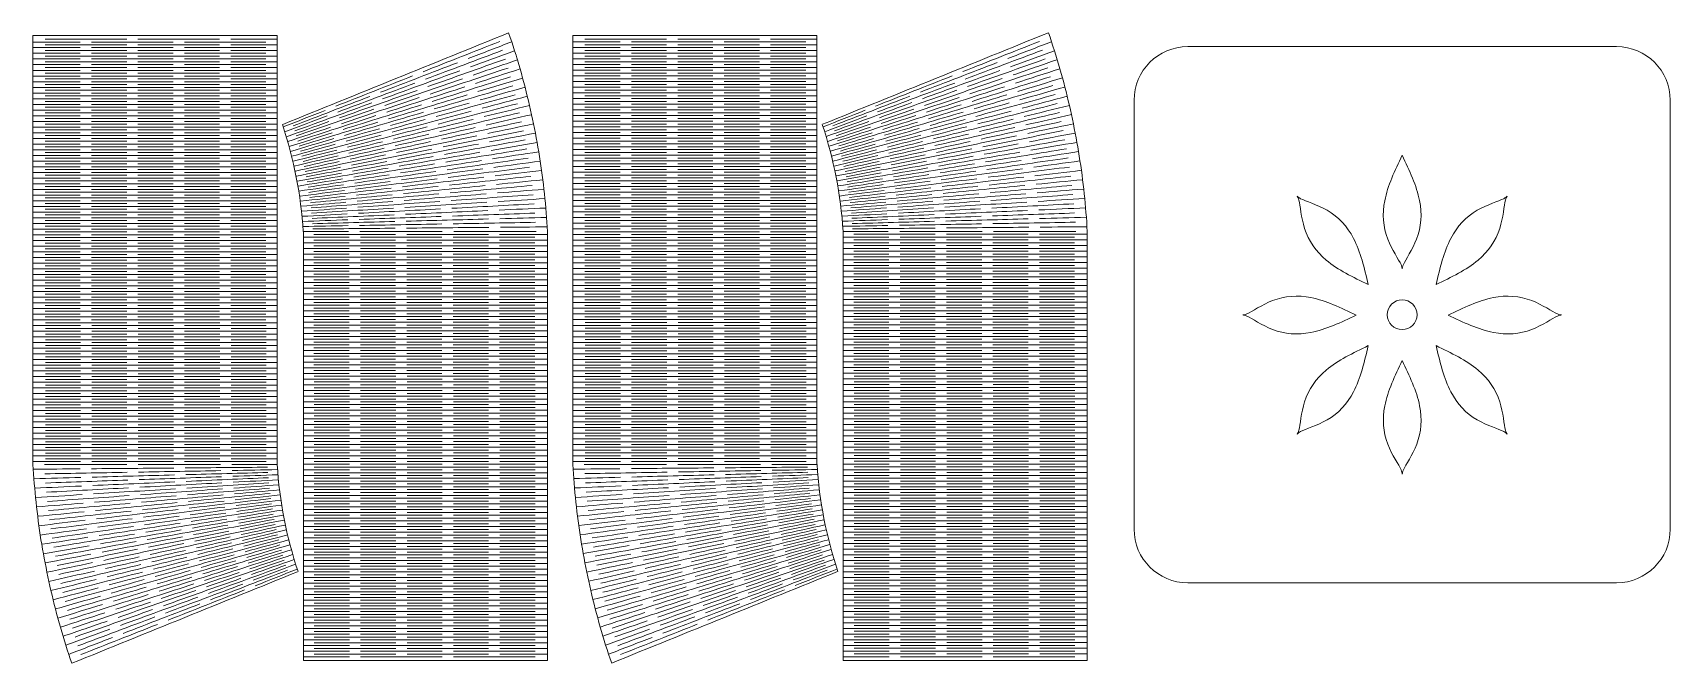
# Model space of a CAD drawing. Header units: inches. Extents: x -13.9 to 20.5, y -8.9 to 4.3.
import ezdxf

# ---------------------------------------------------------------- set-up
doc = ezdxf.new("R2010")
doc.units = ezdxf.units.IN
doc.header["$MEASUREMENT"] = 0
doc.layers.add('Layer 1', color=7, linetype='Continuous')

# ---------------------------------------------------------------- blocks, each defined once
blk = doc.blocks.new('block 2')
at = {"layer": 'Layer 1', "lineweight": 0}
for points in [[(7.443, 4.212), (7.409, 4.306)], [(7.474, 4.118), (7.443, 4.212)], [(7.505, 4.024), (7.474, 4.118)], [(7.535, 3.929), (7.505, 4.024)], [(7.565, 3.835), (7.535, 3.929)], [(7.58, 3.784), (7.565, 3.835)], [(7.593, 3.74), (7.58, 3.784)], [(7.622, 3.645), (7.593, 3.74)], [(7.649, 3.549), (7.622, 3.645)], [(7.676, 3.454), (7.649, 3.549)], [(7.703, 3.358), (7.676, 3.454)], [(7.729, 3.263), (7.703, 3.358)], [(7.753, 3.167), (7.729, 3.263)], [(7.778, 3.071), (7.753, 3.167)], [(7.802, 2.975), (7.778, 3.071)], [(7.825, 2.879), (7.802, 2.975)], [(7.848, 2.782), (7.825, 2.879)], [(7.87, 2.686), (7.848, 2.782)], [(7.891, 2.589), (7.87, 2.686)], [(7.912, 2.492), (7.891, 2.589)], [(7.932, 2.395), (7.912, 2.492)], [(7.952, 2.298), (7.932, 2.395)], [(7.971, 2.201), (7.952, 2.298)], [(7.989, 2.104), (7.971, 2.201)], [(8.007, 2.006), (7.989, 2.104)], [(8.024, 1.909), (8.007, 2.006)], [(8.04, 1.811), (8.024, 1.909)], [(8.057, 1.713), (8.04, 1.811)], [(8.071, 1.615), (8.057, 1.713)], [(8.086, 1.517), (8.071, 1.615)], [(8.1, 1.419), (8.086, 1.517)], [(8.114, 1.321), (8.1, 1.419)], [(8.126, 1.223), (8.114, 1.321)], [(8.138, 1.124), (8.126, 1.223)], [(8.149, 1.026), (8.138, 1.124)], [(8.161, 0.927), (8.149, 1.026)], [(8.17, 0.829), (8.161, 0.927)], [(8.18, 0.73), (8.17, 0.829)], [(8.189, 0.631), (8.18, 0.73)], [(8.197, 0.533), (8.189, 0.631)], [(8.205, 0.434), (8.197, 0.533)], [(8.212, 0.335), (8.205, 0.434)], [(8.224, 0.136), (8.224, -8.864), (3.104, -8.864), (3.104, 0.136)], [(8.218, 0.236), (8.212, 0.335)], [(8.224, 0.137), (8.218, 0.236)]]:
    blk.add_lwpolyline(points, dxfattribs=at)
for points in [[(7.409, 4.306), (5.83, 3.665), (4.251, 3.025), (2.671, 2.385)], [(7.222, 4.125), (6.686, 3.913), (6.15, 3.701), (5.614, 3.49)], [(7.282, 3.94), (6.743, 3.738), (6.204, 3.537), (5.665, 3.335)], [(7.474, 4.118), (7.169, 4), (6.863, 3.883), (6.557, 3.765)], [(7.535, 3.929), (7.227, 3.817), (6.92, 3.705), (6.612, 3.593)], [(6.335, 3.68), (5.797, 3.473), (5.26, 3.266), (4.722, 3.059)], [(6.389, 3.512), (5.848, 3.315), (5.307, 3.118), (4.767, 2.921)], [(7.34, 3.755), (6.798, 3.563), (6.256, 3.371), (5.714, 3.179)], [(7.396, 3.569), (6.851, 3.387), (6.306, 3.205), (5.761, 3.023)], [(7.593, 3.74), (7.284, 3.633), (6.975, 3.527), (6.666, 3.42)], [(7.649, 3.549), (7.338, 3.449), (7.027, 3.348), (6.716, 3.247)], [(5.392, 3.402), (4.856, 3.19), (4.32, 2.979), (3.784, 2.767)], [(5.442, 3.251), (4.903, 3.049), (4.364, 2.847), (3.824, 2.645)], [(5.489, 3.099), (4.947, 2.907), (4.405, 2.715), (3.863, 2.523)], [(6.44, 3.343), (5.897, 3.156), (5.353, 2.969), (4.81, 2.781)], [(6.49, 3.174), (5.944, 2.996), (5.397, 2.819), (4.85, 2.642)], [(7.45, 3.383), (6.902, 3.21), (6.354, 3.038), (5.806, 2.866)], [(7.501, 3.196), (6.95, 3.033), (6.399, 2.871), (5.849, 2.709)], [(7.703, 3.358), (7.39, 3.263), (7.078, 3.168), (6.765, 3.073)], [(7.753, 3.167), (7.439, 3.077), (7.125, 2.988), (6.811, 2.898)], [(4.5, 2.974), (3.962, 2.767), (3.425, 2.56), (2.887, 2.353)], [(4.543, 2.839), (4.002, 2.642), (3.462, 2.445), (2.921, 2.248)], [(5.535, 2.947), (4.99, 2.765), (4.445, 2.583), (3.9, 2.401)], [(5.579, 2.795), (5.031, 2.622), (4.483, 2.45), (3.935, 2.278)], [(6.538, 3.004), (5.988, 2.836), (5.439, 2.669), (4.89, 2.502)], [(6.583, 2.833), (6.031, 2.676), (5.479, 2.519), (4.927, 2.361)], [(7.549, 3.008), (6.996, 2.856), (6.443, 2.703), (5.889, 2.551)], [(7.595, 2.82), (7.04, 2.677), (6.484, 2.535), (5.928, 2.393)], [(7.802, 2.975), (7.486, 2.891), (7.171, 2.807), (6.856, 2.723)], [(7.848, 2.782), (7.531, 2.704), (7.214, 2.626), (6.897, 2.548)], [(3.563, 2.679), (3.269, 2.563), (2.975, 2.447), (2.682, 2.331)], [(3.601, 2.562), (3.306, 2.451), (3.011, 2.341), (2.715, 2.23)], [(3.638, 2.444), (3.341, 2.339), (3.044, 2.233), (2.747, 2.128)], [(4.584, 2.704), (4.041, 2.517), (3.497, 2.33), (2.953, 2.143)], [(4.624, 2.568), (4.078, 2.391), (3.531, 2.214), (2.985, 2.037)], [(4.662, 2.432), (4.113, 2.265), (3.564, 2.098), (3.014, 1.93)], [(5.621, 2.641), (5.07, 2.479), (4.519, 2.317), (3.969, 2.154)], [(5.66, 2.488), (5.107, 2.335), (4.554, 2.183), (4.001, 2.031)], [(6.626, 2.662), (6.072, 2.515), (5.517, 2.367), (4.963, 2.22)], [(6.667, 2.491), (6.11, 2.353), (5.553, 2.216), (4.996, 2.079)], [(7.639, 2.631), (7.081, 2.499), (6.523, 2.366), (5.965, 2.234)], [(7.68, 2.442), (7.12, 2.319), (6.56, 2.197), (6, 2.075)], [(7.891, 2.589), (7.573, 2.516), (7.255, 2.444), (6.937, 2.372)], [(2.663, 2.382), (2.906, 1.651), (3.052, 0.906), (3.101, 0.137)], [(3.674, 2.325), (3.375, 2.225), (3.077, 2.126), (2.778, 2.026)], [(3.708, 2.206), (3.408, 2.112), (3.108, 2.018), (2.807, 1.923)], [(3.741, 2.087), (3.439, 1.998), (3.137, 1.909), (2.835, 1.82)], [(4.698, 2.296), (4.146, 2.139), (3.595, 1.981), (3.043, 1.824)], [(4.733, 2.159), (4.178, 2.012), (3.624, 1.864), (3.069, 1.717)], [(5.698, 2.334), (5.142, 2.191), (4.587, 2.049), (4.031, 1.906)], [(5.734, 2.179), (5.176, 2.047), (4.618, 1.914), (4.06, 1.782)], [(6.706, 2.319), (6.146, 2.192), (5.587, 2.064), (5.028, 1.937)], [(6.742, 2.146), (6.181, 2.029), (5.62, 1.912), (5.058, 1.795)], [(7.719, 2.252), (7.157, 2.139), (6.595, 2.027), (6.032, 1.915)], [(7.932, 2.395), (7.613, 2.328), (7.294, 2.262), (6.974, 2.195)], [(7.971, 2.201), (7.65, 2.14), (7.33, 2.079), (7.01, 2.018)], [(3.772, 1.967), (3.468, 1.884), (3.165, 1.8), (2.862, 1.717)], [(3.801, 1.847), (3.497, 1.769), (3.192, 1.691), (2.887, 1.613)], [(3.829, 1.727), (3.523, 1.655), (3.217, 1.582), (2.912, 1.509)], [(4.766, 2.022), (4.209, 1.884), (3.652, 1.747), (3.095, 1.61)], [(4.797, 1.884), (4.238, 1.757), (3.678, 1.629), (3.119, 1.502)], [(4.826, 1.746), (4.265, 1.629), (3.703, 1.511), (3.142, 1.394)], [(5.768, 2.024), (5.208, 1.902), (4.647, 1.779), (4.087, 1.657)], [(5.8, 1.868), (5.237, 1.756), (4.675, 1.644), (4.113, 1.532)], [(6.776, 1.974), (6.213, 1.866), (5.65, 1.759), (5.087, 1.652)], [(6.808, 1.8), (6.243, 1.703), (5.678, 1.606), (5.113, 1.509)], [(7.756, 2.061), (7.192, 1.959), (6.627, 1.857), (6.063, 1.755)], [(7.79, 1.871), (7.224, 1.778), (6.658, 1.687), (6.092, 1.595)], [(8.007, 2.006), (7.685, 1.951), (7.364, 1.896), (7.042, 1.84)], [(8.04, 1.811), (7.718, 1.761), (7.395, 1.712), (7.073, 1.663)], [(3.855, 1.606), (3.548, 1.539), (3.241, 1.472), (2.934, 1.405)], [(3.88, 1.485), (3.572, 1.424), (3.264, 1.362), (2.956, 1.301)], [(4.853, 1.608), (4.29, 1.5), (3.727, 1.393), (3.164, 1.286)], [(4.879, 1.469), (4.314, 1.372), (3.749, 1.275), (3.184, 1.178)], [(5.83, 1.713), (5.265, 1.611), (4.701, 1.508), (4.137, 1.406)], [(5.857, 1.556), (5.291, 1.464), (4.725, 1.372), (4.159, 1.28)], [(5.883, 1.4), (5.316, 1.318), (4.748, 1.236), (4.18, 1.154)], [(6.838, 1.627), (6.271, 1.54), (5.704, 1.453), (5.138, 1.366)], [(6.866, 1.452), (6.297, 1.376), (5.729, 1.299), (5.16, 1.222)], [(7.821, 1.679), (7.254, 1.597), (6.686, 1.516), (6.118, 1.434)], [(7.851, 1.488), (7.281, 1.416), (6.712, 1.344), (6.143, 1.273)], [(8.071, 1.615), (7.748, 1.572), (7.425, 1.528), (7.101, 1.484)], [(8.1, 1.419), (7.776, 1.381), (7.451, 1.343), (7.127, 1.306)], [(3.903, 1.364), (3.594, 1.308), (3.285, 1.252), (2.976, 1.196)], [(3.925, 1.242), (3.615, 1.192), (3.305, 1.142), (2.994, 1.091)], [(3.945, 1.12), (3.634, 1.076), (3.323, 1.031), (3.012, 0.986)], [(4.903, 1.33), (4.336, 1.243), (3.769, 1.156), (3.202, 1.069)], [(4.925, 1.19), (4.357, 1.114), (3.788, 1.037), (3.22, 0.96)], [(4.945, 1.051), (4.375, 0.984), (3.805, 0.918), (3.235, 0.851)], [(5.907, 1.243), (5.338, 1.171), (4.769, 1.1), (4.199, 1.028)], [(5.929, 1.086), (5.358, 1.024), (4.788, 0.963), (4.217, 0.901)], [(6.891, 1.278), (6.321, 1.211), (5.751, 1.145), (5.181, 1.078)], [(6.914, 1.103), (6.343, 1.047), (5.772, 0.99), (5.2, 0.934)], [(7.877, 1.296), (7.307, 1.234), (6.736, 1.173), (6.165, 1.111)], [(7.902, 1.103), (7.33, 1.052), (6.758, 1.001), (6.186, 0.949)], [(8.126, 1.223), (7.801, 1.191), (7.476, 1.159), (7.151, 1.127)], [(3.964, 0.998), (3.652, 0.959), (3.34, 0.92), (3.028, 0.88)], [(3.981, 0.876), (3.668, 0.842), (3.355, 0.808), (3.043, 0.775)], [(3.996, 0.753), (3.683, 0.725), (3.369, 0.697), (3.056, 0.669)], [(4.964, 0.911), (4.393, 0.854), (3.821, 0.798), (3.25, 0.742)], [(4.981, 0.771), (4.408, 0.724), (3.836, 0.678), (3.263, 0.632)], [(5.949, 0.928), (5.377, 0.877), (4.805, 0.826), (4.233, 0.774)], [(5.967, 0.77), (5.394, 0.729), (4.82, 0.688), (4.247, 0.647)], [(6.935, 0.928), (6.363, 0.882), (5.79, 0.836), (5.218, 0.79)], [(6.954, 0.753), (6.38, 0.717), (5.807, 0.681), (5.233, 0.645)], [(7.923, 0.91), (7.35, 0.869), (6.777, 0.828), (6.204, 0.787)], [(7.943, 0.717), (7.368, 0.687), (6.794, 0.656), (6.22, 0.625)], [(8.149, 1.026), (7.824, 1), (7.498, 0.973), (7.172, 0.947)], [(8.17, 0.829), (7.844, 0.808), (7.518, 0.788), (7.192, 0.768)], [(4.01, 0.63), (3.696, 0.608), (3.382, 0.585), (3.068, 0.563)], [(4.022, 0.507), (3.708, 0.49), (3.393, 0.474), (3.079, 0.457)], [(4.033, 0.384), (3.718, 0.373), (3.403, 0.362), (3.088, 0.35)], [(4.996, 0.63), (4.422, 0.594), (3.848, 0.558), (3.275, 0.522)], [(5.009, 0.489), (4.434, 0.464), (3.86, 0.438), (3.285, 0.412)], [(5.02, 0.349), (4.445, 0.333), (3.869, 0.318), (3.294, 0.302)], [(5.983, 0.612), (5.408, 0.582), (4.834, 0.551), (4.26, 0.52)], [(5.996, 0.454), (5.421, 0.434), (4.846, 0.413), (4.271, 0.392)], [(6.97, 0.577), (6.396, 0.551), (5.821, 0.526), (5.247, 0.5)], [(6.985, 0.401), (6.409, 0.386), (5.834, 0.37), (5.258, 0.355)], [(7.959, 0.524), (7.384, 0.504), (6.809, 0.483), (6.234, 0.463)], [(8.189, 0.631), (7.862, 0.617), (7.535, 0.602), (7.208, 0.588)], [(8.205, 0.434), (7.878, 0.425), (7.55, 0.416), (7.223, 0.407)], [(4.042, 0.261), (3.727, 0.255), (3.411, 0.249), (3.096, 0.244)], [(4.05, 0.137), (3.734, 0.137), (3.418, 0.137), (3.102, 0.137)], [(5.03, 0.207), (4.454, 0.202), (3.877, 0.197), (3.301, 0.192)], [(6.008, 0.296), (5.432, 0.285), (4.856, 0.275), (4.281, 0.265)], [(6.018, 0.137), (5.441, 0.137), (4.865, 0.137), (4.288, 0.137)], [(6.997, 0.225), (6.42, 0.22), (5.844, 0.215), (5.268, 0.21)], [(7.974, 0.33), (7.398, 0.32), (6.822, 0.31), (6.246, 0.3)], [(7.986, 0.137), (7.409, 0.137), (6.833, 0.137), (6.256, 0.137)], [(8.218, 0.236), (7.891, 0.233), (7.563, 0.23), (7.235, 0.227)]]:
    blk.add_open_spline(points, degree=3, dxfattribs=at)
blk = doc.blocks.new('block 3')
at = {"layer": 'Layer 1', "lineweight": 0}
for points in [[(-2.57, -4.751), (-2.57, 4.249), (2.55, 4.249), (2.55, -4.751)], [(-2.57, -4.751), (-2.564, -4.85)], [(-2.564, -4.85), (-2.558, -4.949)], [(-2.558, -4.949), (-2.551, -5.048)], [(-2.551, -5.048), (-2.543, -5.147)], [(-2.543, -5.147), (-2.535, -5.246)], [(-2.535, -5.246), (-2.526, -5.345)], [(-2.526, -5.345), (-2.516, -5.443)], [(-2.516, -5.443), (-2.506, -5.542)], [(-2.506, -5.542), (-2.495, -5.641)], [(-2.495, -5.641), (-2.484, -5.739)], [(-2.484, -5.739), (-2.472, -5.837)], [(-2.472, -5.837), (-2.459, -5.936)], [(-2.459, -5.936), (-2.446, -6.034)], [(-2.446, -6.034), (-2.432, -6.132)], [(-2.432, -6.132), (-2.417, -6.23)], [(-2.417, -6.23), (-2.402, -6.328)], [(-2.402, -6.328), (-2.386, -6.425)], [(-2.386, -6.425), (-2.37, -6.523)], [(-2.37, -6.523), (-2.353, -6.621)], [(-2.353, -6.621), (-2.335, -6.718)], [(-2.335, -6.718), (-2.317, -6.815)], [(-2.317, -6.815), (-2.298, -6.913)], [(-2.298, -6.913), (-2.278, -7.01)], [(-2.278, -7.01), (-2.258, -7.107)], [(-2.258, -7.107), (-2.237, -7.203)], [(-2.237, -7.203), (-2.216, -7.3)], [(-2.216, -7.3), (-2.194, -7.397)], [(-2.194, -7.397), (-2.171, -7.493)], [(-2.171, -7.493), (-2.148, -7.589)], [(-2.148, -7.589), (-2.124, -7.686)], [(-2.124, -7.686), (-2.099, -7.781)], [(-2.099, -7.781), (-2.074, -7.877)], [(-2.074, -7.877), (-2.048, -7.973)], [(-2.048, -7.973), (-2.022, -8.069)], [(-2.022, -8.069), (-1.995, -8.164)], [(-1.995, -8.164), (-1.968, -8.259)], [(-1.968, -8.259), (-1.939, -8.354)], [(-1.939, -8.354), (-1.926, -8.399)], [(-1.926, -8.399), (-1.911, -8.449)], [(-1.911, -8.449), (-1.881, -8.544)], [(-1.881, -8.544), (-1.851, -8.638)], [(-1.851, -8.638), (-1.82, -8.733)], [(-1.82, -8.733), (-1.789, -8.827)], [(-1.789, -8.827), (-1.755, -8.92)]]:
    blk.add_lwpolyline(points, dxfattribs=at)
for points in [[(-2.331, -4.751), (-1.755, -4.751), (-1.179, -4.751), (-0.602, -4.751)], [(-0.364, -4.751), (0.213, -4.751), (0.789, -4.751), (1.366, -4.751)], [(0.625, -4.822), (1.201, -4.817), (1.777, -4.812), (2.353, -4.807)], [(1.604, -4.752), (1.92, -4.752), (2.236, -4.752), (2.552, -4.752)], [(2.991, -6.997), (2.748, -6.266), (2.603, -5.52), (2.554, -4.752)], [(-2.564, -4.85), (-2.236, -4.847), (-1.909, -4.844), (-1.581, -4.841)], [(-2.551, -5.048), (-2.223, -5.039), (-1.896, -5.031), (-1.569, -5.022)], [(-2.32, -4.945), (-1.744, -4.935), (-1.168, -4.924), (-0.592, -4.914)], [(-2.305, -5.139), (-1.73, -5.118), (-1.155, -5.098), (-0.58, -5.077)], [(-1.342, -4.839), (-0.766, -4.834), (-0.19, -4.829), (0.386, -4.824)], [(-1.33, -5.016), (-0.755, -5), (-0.18, -4.985), (0.396, -4.969)], [(-1.316, -5.192), (-0.742, -5.166), (-0.167, -5.14), (0.408, -5.115)], [(-0.354, -4.91), (0.222, -4.9), (0.798, -4.889), (1.374, -4.879)], [(-0.342, -5.069), (0.233, -5.048), (0.808, -5.027), (1.383, -5.007)], [(-0.328, -5.227), (0.246, -5.196), (0.82, -5.165), (1.394, -5.135)], [(0.634, -4.963), (1.21, -4.948), (1.785, -4.932), (2.36, -4.917)], [(0.646, -5.104), (1.22, -5.078), (1.795, -5.053), (2.369, -5.027)], [(0.659, -5.245), (1.232, -5.209), (1.806, -5.173), (2.38, -5.137)], [(1.612, -4.875), (1.927, -4.87), (2.243, -4.864), (2.559, -4.858)], [(1.621, -4.998), (1.936, -4.987), (2.251, -4.976), (2.566, -4.965)], [(1.632, -5.122), (1.946, -5.105), (2.261, -5.088), (2.576, -5.071)], [(-2.535, -5.246), (-2.208, -5.231), (-1.881, -5.217), (-1.554, -5.202)], [(-2.516, -5.443), (-2.19, -5.423), (-1.864, -5.403), (-1.537, -5.382)], [(-2.288, -5.332), (-1.714, -5.301), (-1.14, -5.27), (-0.566, -5.24)], [(-2.269, -5.525), (-1.696, -5.484), (-1.123, -5.443), (-0.55, -5.402)], [(-1.3, -5.367), (-0.726, -5.331), (-0.153, -5.295), (0.421, -5.259)], [(-1.281, -5.543), (-0.709, -5.496), (-0.136, -5.45), (0.437, -5.404)], [(-0.312, -5.385), (0.261, -5.344), (0.834, -5.303), (1.407, -5.262)], [(-0.295, -5.543), (0.277, -5.491), (0.849, -5.44), (1.421, -5.389)], [(0.674, -5.385), (1.246, -5.339), (1.819, -5.293), (2.391, -5.247)], [(0.69, -5.525), (1.262, -5.469), (1.833, -5.413), (2.404, -5.356)], [(0.709, -5.665), (1.279, -5.599), (1.849, -5.532), (2.419, -5.466)], [(1.644, -5.245), (1.958, -5.222), (2.272, -5.2), (2.586, -5.177)], [(1.658, -5.368), (1.971, -5.34), (2.285, -5.312), (2.598, -5.283)], [(1.673, -5.49), (1.986, -5.457), (2.299, -5.423), (2.612, -5.389)], [(1.69, -5.613), (2.002, -5.574), (2.314, -5.534), (2.626, -5.495)], [(-2.495, -5.641), (-2.17, -5.614), (-1.844, -5.588), (-1.518, -5.562)], [(-2.472, -5.837), (-2.147, -5.805), (-1.822, -5.773), (-1.497, -5.741)], [(-2.247, -5.718), (-1.675, -5.666), (-1.103, -5.615), (-0.531, -5.564)], [(-2.223, -5.91), (-1.652, -5.849), (-1.082, -5.787), (-0.511, -5.726)], [(-1.26, -5.718), (-0.689, -5.661), (-0.118, -5.605), (0.454, -5.549)], [(-1.237, -5.893), (-0.667, -5.826), (-0.097, -5.759), (0.473, -5.693)], [(-1.212, -6.067), (-0.643, -5.99), (-0.075, -5.913), (0.494, -5.837)], [(-0.275, -5.7), (0.296, -5.639), (0.867, -5.577), (1.437, -5.516)], [(-0.253, -5.857), (0.316, -5.786), (0.886, -5.714), (1.455, -5.642)], [(-0.229, -6.014), (0.339, -5.932), (0.906, -5.851), (1.474, -5.769)], [(0.729, -5.805), (1.298, -5.728), (1.866, -5.651), (2.435, -5.575)], [(0.751, -5.944), (1.318, -5.857), (1.885, -5.77), (2.452, -5.684)], [(0.775, -6.083), (1.34, -5.986), (1.905, -5.889), (2.471, -5.792)], [(1.709, -5.735), (2.02, -5.69), (2.331, -5.645), (2.642, -5.6)], [(1.729, -5.857), (2.039, -5.806), (2.35, -5.756), (2.66, -5.706)], [(1.751, -5.979), (2.06, -5.923), (2.369, -5.867), (2.678, -5.811)], [(-2.446, -6.034), (-2.121, -5.996), (-1.797, -5.958), (-1.473, -5.92)], [(-2.417, -6.23), (-2.094, -6.186), (-1.77, -6.142), (-1.447, -6.099)], [(-2.196, -6.102), (-1.627, -6.03), (-1.058, -5.959), (-0.489, -5.887)], [(-2.167, -6.294), (-1.6, -6.212), (-1.032, -6.13), (-0.464, -6.048)], [(-1.184, -6.241), (-0.617, -6.154), (-0.05, -6.067), (0.517, -5.98)], [(-1.154, -6.415), (-0.589, -6.318), (-0.024, -6.221), (0.541, -6.124)], [(-0.203, -6.171), (0.363, -6.079), (0.929, -5.987), (1.495, -5.895)], [(-0.175, -6.327), (0.389, -6.225), (0.953, -6.123), (1.517, -6.021)], [(-0.146, -6.483), (0.417, -6.371), (0.979, -6.259), (1.541, -6.146)], [(0.801, -6.222), (1.364, -6.115), (1.927, -6.008), (2.491, -5.901)], [(0.828, -6.361), (1.39, -6.243), (1.951, -6.126), (2.512, -6.009)], [(0.858, -6.499), (1.417, -6.371), (1.976, -6.244), (2.535, -6.117)], [(1.774, -6.1), (2.082, -6.038), (2.39, -5.977), (2.699, -5.915)], [(1.799, -6.221), (2.106, -6.154), (2.413, -6.087), (2.72, -6.02)], [(1.825, -6.342), (2.131, -6.269), (2.437, -6.197), (2.743, -6.124)], [(-2.386, -6.425), (-2.064, -6.376), (-1.741, -6.327), (-1.419, -6.277)], [(-2.353, -6.621), (-2.031, -6.565), (-1.71, -6.51), (-1.388, -6.455)], [(-2.136, -6.485), (-1.57, -6.393), (-1.004, -6.301), (-0.438, -6.209)], [(-2.102, -6.676), (-1.537, -6.574), (-0.973, -6.472), (-0.409, -6.369)], [(-1.122, -6.588), (-0.559, -6.481), (0.004, -6.374), (0.568, -6.267)], [(-1.088, -6.761), (-0.527, -6.644), (0.035, -6.526), (0.596, -6.409)], [(-0.114, -6.638), (0.447, -6.516), (1.007, -6.394), (1.567, -6.272)], [(-0.08, -6.793), (0.478, -6.661), (1.036, -6.529), (1.594, -6.396)], [(-0.044, -6.948), (0.512, -6.806), (1.067, -6.663), (1.623, -6.521)], [(0.889, -6.636), (1.445, -6.499), (2.002, -6.362), (2.559, -6.224)], [(0.921, -6.774), (1.476, -6.626), (2.03, -6.479), (2.585, -6.331)], [(0.956, -6.91), (1.508, -6.753), (2.06, -6.596), (2.612, -6.438)], [(1.853, -6.462), (2.158, -6.384), (2.462, -6.306), (2.767, -6.228)], [(1.883, -6.582), (2.186, -6.498), (2.489, -6.415), (2.792, -6.331)], [(1.914, -6.702), (2.215, -6.613), (2.517, -6.524), (2.819, -6.435)], [(-2.317, -6.815), (-1.996, -6.754), (-1.676, -6.693), (-1.355, -6.633)], [(-2.278, -7.01), (-1.959, -6.943), (-1.64, -6.876), (-1.32, -6.81)], [(-2.065, -6.866), (-1.503, -6.754), (-0.941, -6.642), (-0.378, -6.529)], [(-2.026, -7.056), (-1.466, -6.934), (-0.906, -6.811), (-0.346, -6.689)], [(-1.985, -7.245), (-1.427, -7.113), (-0.869, -6.981), (-0.311, -6.848)], [(-1.051, -6.933), (-0.492, -6.806), (0.067, -6.679), (0.626, -6.551)], [(-1.013, -7.105), (-0.456, -6.968), (0.101, -6.831), (0.658, -6.693)], [(-0.972, -7.277), (-0.417, -7.129), (0.137, -6.982), (0.692, -6.835)], [(-0.006, -7.102), (0.547, -6.95), (1.1, -6.797), (1.654, -6.645)], [(0.034, -7.256), (0.584, -7.094), (1.135, -6.931), (1.686, -6.769)], [(0.992, -7.047), (1.541, -6.88), (2.091, -6.712), (2.64, -6.545)], [(1.03, -7.183), (1.577, -7.006), (2.123, -6.828), (2.67, -6.651)], [(1.07, -7.319), (1.613, -7.131), (2.157, -6.944), (2.701, -6.757)], [(1.111, -7.454), (1.652, -7.257), (2.193, -7.06), (2.733, -6.863)], [(1.946, -6.821), (2.246, -6.727), (2.547, -6.632), (2.847, -6.538)], [(1.98, -6.94), (2.279, -6.84), (2.578, -6.74), (2.876, -6.64)], [(2.016, -7.058), (2.313, -6.953), (2.61, -6.848), (2.907, -6.743)], [(2.053, -7.176), (2.348, -7.066), (2.644, -6.955), (2.939, -6.844)], [(-2.237, -7.203), (-1.919, -7.131), (-1.601, -7.059), (-1.283, -6.986)], [(-2.194, -7.397), (-1.877, -7.319), (-1.56, -7.24), (-1.243, -7.162)], [(-1.941, -7.434), (-1.385, -7.292), (-0.83, -7.149), (-0.274, -7.007)], [(-1.895, -7.622), (-1.342, -7.47), (-0.788, -7.318), (-0.235, -7.165)], [(-1.755, -8.92), (-0.176, -8.28), (1.404, -7.64), (2.983, -6.999)], [(-0.929, -7.448), (-0.377, -7.29), (0.175, -7.133), (0.727, -6.976)], [(-0.883, -7.618), (-0.334, -7.451), (0.215, -7.284), (0.765, -7.116)], [(0.075, -7.409), (0.623, -7.237), (1.171, -7.065), (1.719, -6.892)], [(0.119, -7.562), (0.664, -7.38), (1.209, -7.197), (1.755, -7.015)], [(0.165, -7.714), (0.707, -7.522), (1.249, -7.33), (1.791, -7.138)], [(1.155, -7.588), (1.692, -7.381), (2.23, -7.175), (2.767, -6.968)], [(2.092, -7.294), (2.385, -7.178), (2.679, -7.062), (2.972, -6.946)], [(-2.148, -7.589), (-1.832, -7.506), (-1.517, -7.422), (-1.201, -7.338)], [(-2.099, -7.781), (-1.785, -7.692), (-1.471, -7.602), (-1.157, -7.513)], [(-1.846, -7.81), (-1.296, -7.648), (-0.745, -7.486), (-0.194, -7.323)], [(-1.795, -7.997), (-1.247, -7.825), (-0.699, -7.653), (-0.151, -7.48)], [(-0.836, -7.788), (-0.289, -7.611), (0.257, -7.434), (0.804, -7.256)], [(-0.786, -7.957), (-0.243, -7.77), (0.301, -7.583), (0.845, -7.396)], [(-0.734, -8.126), (-0.194, -7.929), (0.347, -7.732), (0.887, -7.535)], [(0.213, -7.866), (0.752, -7.664), (1.291, -7.462), (1.83, -7.26)], [(0.262, -8.017), (0.798, -7.805), (1.334, -7.593), (1.87, -7.382)], [(-2.048, -7.973), (-1.736, -7.878), (-1.423, -7.783), (-1.111, -7.687)], [(-1.995, -8.164), (-1.684, -8.063), (-1.373, -7.962), (-1.062, -7.861)], [(-1.742, -8.184), (-1.197, -8.002), (-0.652, -7.819), (-0.107, -7.637)], [(-1.686, -8.37), (-1.144, -8.178), (-0.602, -7.986), (-0.06, -7.793)], [(-0.68, -8.294), (-0.143, -8.087), (0.395, -7.881), (0.932, -7.674)], [(-1.939, -8.354), (-1.63, -8.248), (-1.321, -8.141), (-1.011, -8.035)], [(-1.881, -8.544), (-1.573, -8.432), (-1.266, -8.32), (-0.958, -8.208)], [(-1.628, -8.555), (-1.089, -8.353), (-0.55, -8.151), (-0.011, -7.949)], [(-1.567, -8.739), (-1.031, -8.528), (-0.496, -8.316), (0.04, -8.104)], [(-1.82, -8.733), (-1.514, -8.615), (-1.209, -8.497), (-0.903, -8.38)]]:
    blk.add_open_spline(points, degree=3, dxfattribs=at)
blk = doc.blocks.new('block 5')
at = {"layer": 'Layer 1', "lineweight": 0}
for points in [[(-2.57, -1.835), (-1.572, -1.835)], [(-2.57, -1.954), (-1.572, -1.954)], [(-2.31, -1.776), (-0.599, -1.776)], [(-2.31, -1.895), (-0.599, -1.895)], [(-2.31, -2.013), (-0.599, -2.013)], [(-1.336, -1.835), (0.375, -1.835)], [(-1.336, -1.954), (0.375, -1.954)], [(-0.362, -1.776), (1.349, -1.776)], [(-0.362, -1.895), (1.349, -1.895)], [(-0.362, -2.013), (1.349, -2.013)], [(0.612, -1.835), (2.323, -1.835)], [(0.612, -1.954), (2.323, -1.954)], [(1.585, -1.776), (2.551, -1.776)], [(1.585, -1.895), (2.551, -1.895)], [(1.585, -2.013), (2.551, -2.013)], [(-2.57, -2.073), (-1.572, -2.073)], [(-2.57, -2.192), (-1.572, -2.192)], [(-2.57, -2.311), (-1.572, -2.311)], [(-2.31, -2.133), (-0.599, -2.133)], [(-2.31, -2.252), (-0.599, -2.252)], [(-2.31, -2.371), (-0.599, -2.371)], [(-1.336, -2.073), (0.375, -2.073)], [(-1.336, -2.192), (0.375, -2.192)], [(-1.336, -2.311), (0.375, -2.311)], [(-0.362, -2.133), (1.349, -2.133)], [(-0.362, -2.252), (1.349, -2.252)], [(-0.362, -2.371), (1.349, -2.371)], [(0.612, -2.073), (2.323, -2.073)], [(0.612, -2.192), (2.323, -2.192)], [(0.612, -2.311), (2.323, -2.311)], [(1.585, -2.133), (2.551, -2.133)], [(1.585, -2.252), (2.551, -2.252)], [(1.585, -2.371), (2.551, -2.371)], [(-2.57, -2.43), (-1.572, -2.43)], [(-2.57, -2.549), (-1.572, -2.549)], [(-2.57, -2.668), (-1.572, -2.668)], [(-2.31, -2.49), (-0.599, -2.49)], [(-2.31, -2.609), (-0.599, -2.609)], [(-2.31, -2.728), (-0.599, -2.728)], [(-1.336, -2.43), (0.375, -2.43)], [(-1.336, -2.549), (0.375, -2.549)], [(-1.336, -2.668), (0.375, -2.668)], [(-0.362, -2.49), (1.349, -2.49)], [(-0.362, -2.609), (1.349, -2.609)], [(-0.362, -2.728), (1.349, -2.728)], [(0.612, -2.43), (2.323, -2.43)], [(0.612, -2.549), (2.323, -2.549)], [(0.612, -2.668), (2.323, -2.668)], [(1.585, -2.49), (2.551, -2.49)], [(1.585, -2.609), (2.551, -2.609)], [(1.585, -2.728), (2.551, -2.728)], [(-2.57, -2.787), (-1.572, -2.787)], [(-2.57, -2.906), (-1.572, -2.906)], [(-2.57, -3.025), (-1.572, -3.025)], [(-2.31, -2.847), (-0.599, -2.847)], [(-2.31, -2.965), (-0.599, -2.965)], [(-2.31, -3.084), (-0.599, -3.084)], [(-1.336, -2.787), (0.375, -2.787)], [(-1.336, -2.906), (0.375, -2.906)], [(-1.336, -3.025), (0.375, -3.025)], [(-0.362, -2.847), (1.349, -2.847)], [(-0.362, -2.965), (1.349, -2.965)], [(-0.362, -3.084), (1.349, -3.084)], [(0.612, -2.787), (2.323, -2.787)], [(0.612, -2.906), (2.323, -2.906)], [(0.612, -3.025), (2.323, -3.025)], [(1.585, -2.847), (2.551, -2.847)], [(1.585, -2.965), (2.551, -2.965)], [(1.585, -3.084), (2.551, -3.084)], [(-2.57, -3.144), (-1.572, -3.144)], [(-2.57, -3.263), (-1.572, -3.263)], [(-2.57, -3.382), (-1.572, -3.382)], [(-2.31, -3.203), (-0.599, -3.203)], [(-2.31, -3.322), (-0.599, -3.322)], [(-1.336, -3.144), (0.375, -3.144)], [(-1.336, -3.263), (0.375, -3.263)], [(-1.336, -3.382), (0.375, -3.382)], [(-0.362, -3.203), (1.349, -3.203)], [(-0.362, -3.322), (1.349, -3.322)], [(0.612, -3.144), (2.323, -3.144)], [(0.612, -3.263), (2.323, -3.263)], [(0.612, -3.382), (2.323, -3.382)], [(1.585, -3.203), (2.551, -3.203)], [(1.585, -3.322), (2.551, -3.322)], [(-2.57, -3.501), (-1.572, -3.501)], [(-2.57, -3.62), (-1.572, -3.62)], [(-2.57, -3.738), (-1.572, -3.738)], [(-2.31, -3.441), (-0.599, -3.441)], [(-2.31, -3.56), (-0.599, -3.56)], [(-2.31, -3.679), (-0.599, -3.679)], [(-1.336, -3.501), (0.375, -3.501)], [(-1.336, -3.62), (0.375, -3.62)], [(-1.336, -3.738), (0.375, -3.738)], [(-0.362, -3.441), (1.349, -3.441)], [(-0.362, -3.56), (1.349, -3.56)], [(-0.362, -3.679), (1.349, -3.679)], [(0.612, -3.501), (2.323, -3.501)], [(0.612, -3.62), (2.323, -3.62)], [(0.612, -3.738), (2.323, -3.738)], [(1.585, -3.441), (2.551, -3.441)], [(1.585, -3.56), (2.551, -3.56)], [(1.585, -3.679), (2.551, -3.679)], [(-2.57, -3.857), (-1.572, -3.857)], [(-2.57, -3.976), (-1.572, -3.976)], [(-2.57, -4.095), (-1.572, -4.095)], [(-2.31, -3.798), (-0.599, -3.798)], [(-2.31, -3.917), (-0.599, -3.917)], [(-2.31, -4.036), (-0.599, -4.036)], [(-1.336, -3.857), (0.375, -3.857)], [(-1.336, -3.976), (0.375, -3.976)], [(-1.336, -4.095), (0.375, -4.095)], [(-0.362, -3.798), (1.349, -3.798)], [(-0.362, -3.917), (1.349, -3.917)], [(-0.362, -4.036), (1.349, -4.036)], [(0.612, -3.857), (2.323, -3.857)], [(0.612, -3.976), (2.323, -3.976)], [(0.612, -4.095), (2.323, -4.095)], [(1.585, -3.798), (2.551, -3.798)], [(1.585, -3.917), (2.551, -3.917)], [(1.585, -4.036), (2.551, -4.036)], [(-2.57, -4.214), (-1.572, -4.214)], [(-2.57, -4.333), (-1.572, -4.333)], [(-2.57, -4.452), (-1.572, -4.452)], [(-2.31, -4.155), (-0.599, -4.155)], [(-2.31, -4.274), (-0.599, -4.274)], [(-2.31, -4.392), (-0.599, -4.392)], [(-1.336, -4.214), (0.375, -4.214)], [(-1.336, -4.333), (0.375, -4.333)], [(-1.336, -4.452), (0.375, -4.452)], [(-0.362, -4.155), (1.349, -4.155)], [(-0.362, -4.274), (1.349, -4.274)], [(-0.362, -4.392), (1.349, -4.392)], [(0.612, -4.214), (2.323, -4.214)], [(0.612, -4.333), (2.323, -4.333)], [(0.612, -4.452), (2.323, -4.452)], [(1.585, -4.155), (2.551, -4.155)], [(1.585, -4.274), (2.551, -4.274)], [(1.585, -4.392), (2.551, -4.392)], [(-2.57, -4.571), (-1.572, -4.571)], [(-2.57, -4.69), (-1.572, -4.69)], [(-2.31, -4.511), (-0.599, -4.511)], [(-2.31, -4.63), (-0.599, -4.63)], [(-1.336, -4.571), (0.375, -4.571)], [(-1.336, -4.69), (0.375, -4.69)], [(-0.362, -4.511), (1.349, -4.511)], [(-0.362, -4.63), (1.349, -4.63)], [(0.612, -4.571), (2.323, -4.571)], [(0.612, -4.69), (2.323, -4.69)], [(1.585, -4.511), (2.551, -4.511)], [(1.585, -4.63), (2.551, -4.63)]]:
    blk.add_lwpolyline(points, dxfattribs=at)
blk = doc.blocks.new('block 4')
at = {"layer": 'Layer 1', "lineweight": 0}
for points in [[(-2.315, 4.174), (-0.604, 4.174)], [(-0.368, 4.174), (1.344, 4.174)], [(1.58, 4.174), (2.545, 4.174)], [(-2.576, 4.114), (-1.578, 4.114)], [(-2.576, 3.995), (-1.578, 3.995)], [(-2.576, 3.877), (-1.578, 3.877)], [(-2.315, 4.055), (-0.604, 4.055)], [(-2.315, 3.936), (-0.604, 3.936)], [(-2.315, 3.817), (-0.604, 3.817)], [(-1.342, 4.114), (0.37, 4.114)], [(-1.342, 3.995), (0.37, 3.995)], [(-1.342, 3.877), (0.37, 3.877)], [(-0.368, 4.055), (1.344, 4.055)], [(-0.368, 3.936), (1.344, 3.936)], [(-0.368, 3.817), (1.344, 3.817)], [(0.606, 4.114), (2.318, 4.114)], [(0.606, 3.995), (2.318, 3.995)], [(0.606, 3.877), (2.318, 3.877)], [(1.58, 4.055), (2.545, 4.055)], [(1.58, 3.936), (2.545, 3.936)], [(1.58, 3.817), (2.545, 3.817)], [(-2.576, 3.758), (-1.578, 3.758)], [(-2.576, 3.639), (-1.578, 3.639)], [(-2.576, 3.52), (-1.578, 3.52)], [(-2.315, 3.698), (-0.604, 3.698)], [(-2.315, 3.579), (-0.604, 3.579)], [(-2.315, 3.46), (-0.604, 3.46)], [(-1.342, 3.758), (0.37, 3.758)], [(-1.342, 3.639), (0.37, 3.639)], [(-1.342, 3.52), (0.37, 3.52)], [(-0.368, 3.698), (1.344, 3.698)], [(-0.368, 3.579), (1.344, 3.579)], [(-0.368, 3.46), (1.344, 3.46)], [(0.606, 3.758), (2.318, 3.758)], [(0.606, 3.639), (2.318, 3.639)], [(0.606, 3.52), (2.318, 3.52)], [(1.58, 3.698), (2.545, 3.698)], [(1.58, 3.579), (2.545, 3.579)], [(1.58, 3.46), (2.545, 3.46)], [(-2.576, 3.401), (-1.578, 3.401)], [(-2.576, 3.282), (-1.578, 3.282)], [(-2.576, 3.163), (-1.578, 3.163)], [(-2.315, 3.341), (-0.604, 3.341)], [(-2.315, 3.222), (-0.604, 3.222)], [(-2.315, 3.104), (-0.604, 3.104)], [(-1.342, 3.401), (0.37, 3.401)], [(-1.342, 3.282), (0.37, 3.282)], [(-1.342, 3.163), (0.37, 3.163)], [(-0.368, 3.341), (1.344, 3.341)], [(-0.368, 3.222), (1.344, 3.222)], [(-0.368, 3.104), (1.344, 3.104)], [(0.606, 3.401), (2.318, 3.401)], [(0.606, 3.282), (2.318, 3.282)], [(0.606, 3.163), (2.318, 3.163)], [(1.58, 3.341), (2.545, 3.341)], [(1.58, 3.222), (2.545, 3.222)], [(1.58, 3.104), (2.545, 3.104)], [(-2.576, 3.044), (-1.578, 3.044)], [(-2.576, 2.925), (-1.578, 2.925)], [(-2.576, 2.806), (-1.578, 2.806)], [(-2.315, 2.985), (-0.604, 2.985)], [(-2.315, 2.866), (-0.604, 2.866)], [(-1.342, 3.044), (0.37, 3.044)], [(-1.342, 2.925), (0.37, 2.925)], [(-1.342, 2.806), (0.37, 2.806)], [(-0.368, 2.985), (1.344, 2.985)], [(-0.368, 2.866), (1.344, 2.866)], [(0.606, 3.044), (2.318, 3.044)], [(0.606, 2.925), (2.318, 2.925)], [(0.606, 2.806), (2.318, 2.806)], [(1.58, 2.985), (2.545, 2.985)], [(1.58, 2.866), (2.545, 2.866)], [(-2.576, 2.687), (-1.578, 2.687)], [(-2.576, 2.568), (-1.578, 2.568)], [(-2.576, 2.45), (-1.578, 2.45)], [(-2.315, 2.747), (-0.604, 2.747)], [(-2.315, 2.628), (-0.604, 2.628)], [(-2.315, 2.509), (-0.604, 2.509)], [(-1.342, 2.687), (0.37, 2.687)], [(-1.342, 2.568), (0.37, 2.568)], [(-1.342, 2.45), (0.37, 2.45)], [(-0.368, 2.747), (1.344, 2.747)], [(-0.368, 2.628), (1.344, 2.628)], [(-0.368, 2.509), (1.344, 2.509)], [(0.606, 2.687), (2.318, 2.687)], [(0.606, 2.568), (2.318, 2.568)], [(0.606, 2.45), (2.318, 2.45)], [(1.58, 2.747), (2.545, 2.747)], [(1.58, 2.628), (2.545, 2.628)], [(1.58, 2.509), (2.545, 2.509)], [(-2.576, 2.331), (-1.578, 2.331)], [(-2.576, 2.212), (-1.578, 2.212)], [(-2.576, 2.093), (-1.578, 2.093)], [(-2.315, 2.39), (-0.604, 2.39)], [(-2.315, 2.271), (-0.604, 2.271)], [(-2.315, 2.152), (-0.604, 2.152)], [(-1.342, 2.331), (0.37, 2.331)], [(-1.342, 2.212), (0.37, 2.212)], [(-1.342, 2.093), (0.37, 2.093)], [(-0.368, 2.39), (1.344, 2.39)], [(-0.368, 2.271), (1.344, 2.271)], [(-0.368, 2.152), (1.344, 2.152)], [(0.606, 2.331), (2.318, 2.331)], [(0.606, 2.212), (2.318, 2.212)], [(0.606, 2.093), (2.318, 2.093)], [(1.58, 2.39), (2.545, 2.39)], [(1.58, 2.271), (2.545, 2.271)], [(1.58, 2.152), (2.545, 2.152)], [(-2.576, 1.974), (-1.578, 1.974)], [(-2.576, 1.855), (-1.578, 1.855)], [(-2.576, 1.736), (-1.578, 1.736)], [(-2.315, 2.033), (-0.604, 2.033)], [(-2.315, 1.914), (-0.604, 1.914)], [(-2.315, 1.795), (-0.604, 1.795)], [(-1.342, 1.974), (0.37, 1.974)], [(-1.342, 1.855), (0.37, 1.855)], [(-1.342, 1.736), (0.37, 1.736)], [(-0.368, 2.033), (1.344, 2.033)], [(-0.368, 1.914), (1.344, 1.914)], [(-0.368, 1.795), (1.344, 1.795)], [(0.606, 1.974), (2.318, 1.974)], [(0.606, 1.855), (2.318, 1.855)], [(0.606, 1.736), (2.318, 1.736)], [(1.58, 2.033), (2.545, 2.033)], [(1.58, 1.914), (2.545, 1.914)], [(1.58, 1.795), (2.545, 1.795)], [(-2.576, 1.617), (-1.578, 1.617)], [(-2.576, 1.498), (-1.578, 1.498)], [(-2.576, 1.379), (-1.578, 1.379)], [(-2.315, 1.677), (-0.604, 1.677)], [(-2.315, 1.558), (-0.604, 1.558)], [(-2.315, 1.439), (-0.604, 1.439)], [(-1.342, 1.617), (0.37, 1.617)], [(-1.342, 1.498), (0.37, 1.498)], [(-1.342, 1.379), (0.37, 1.379)], [(-0.368, 1.677), (1.344, 1.677)], [(-0.368, 1.558), (1.344, 1.558)], [(-0.368, 1.439), (1.344, 1.439)], [(0.606, 1.617), (2.318, 1.617)], [(0.606, 1.498), (2.318, 1.498)], [(0.606, 1.379), (2.318, 1.379)], [(1.58, 1.677), (2.545, 1.677)], [(1.58, 1.558), (2.545, 1.558)], [(1.58, 1.439), (2.545, 1.439)], [(-2.576, 1.26), (-1.578, 1.26)], [(-2.576, 1.141), (-1.578, 1.141)], [(-2.315, 1.32), (-0.604, 1.32)], [(-2.315, 1.2), (-0.604, 1.2)], [(-2.315, 1.081), (-0.604, 1.081)], [(-1.342, 1.26), (0.37, 1.26)], [(-1.342, 1.141), (0.37, 1.141)], [(-0.368, 1.32), (1.344, 1.32)], [(-0.368, 1.2), (1.344, 1.2)], [(-0.368, 1.081), (1.344, 1.081)], [(0.606, 1.26), (2.318, 1.26)], [(0.606, 1.141), (2.318, 1.141)], [(1.58, 1.32), (2.545, 1.32)], [(1.58, 1.2), (2.545, 1.2)], [(1.58, 1.081), (2.545, 1.081)], [(-2.576, 1.022), (-1.578, 1.022)], [(-2.576, 0.903), (-1.578, 0.903)], [(-2.576, 0.784), (-1.578, 0.784)], [(-2.315, 0.962), (-0.604, 0.962)], [(-2.315, 0.844), (-0.604, 0.844)], [(-2.315, 0.725), (-0.604, 0.725)], [(-1.342, 1.022), (0.37, 1.022)], [(-1.342, 0.903), (0.37, 0.903)], [(-1.342, 0.784), (0.37, 0.784)], [(-0.368, 0.962), (1.344, 0.962)], [(-0.368, 0.844), (1.344, 0.844)], [(-0.368, 0.725), (1.344, 0.725)], [(0.606, 1.022), (2.318, 1.022)], [(0.606, 0.903), (2.318, 0.903)], [(0.606, 0.784), (2.318, 0.784)], [(1.58, 0.962), (2.545, 0.962)], [(1.58, 0.844), (2.545, 0.844)], [(1.58, 0.725), (2.545, 0.725)], [(-2.576, 0.665), (-1.578, 0.665)], [(-2.576, 0.546), (-1.578, 0.546)], [(-2.576, 0.427), (-1.578, 0.427)], [(-2.315, 0.606), (-0.604, 0.606)], [(-2.315, 0.487), (-0.604, 0.487)], [(-2.315, 0.368), (-0.604, 0.368)], [(-1.342, 0.665), (0.37, 0.665)], [(-1.342, 0.546), (0.37, 0.546)], [(-1.342, 0.427), (0.37, 0.427)], [(-0.368, 0.606), (1.344, 0.606)], [(-0.368, 0.487), (1.344, 0.487)], [(-0.368, 0.368), (1.344, 0.368)], [(0.606, 0.665), (2.318, 0.665)], [(0.606, 0.546), (2.318, 0.546)], [(0.606, 0.427), (2.318, 0.427)], [(1.58, 0.606), (2.545, 0.606)], [(1.58, 0.487), (2.545, 0.487)], [(1.58, 0.368), (2.545, 0.368)], [(-2.576, 0.308), (-1.578, 0.308)], [(-2.576, 0.189), (-1.578, 0.189)], [(-2.576, 0.07), (-1.578, 0.07)], [(-2.315, 0.249), (-0.604, 0.249)], [(-2.315, 0.13), (-0.604, 0.13)], [(-2.315, 0.011), (-0.604, 0.011)], [(-1.342, 0.308), (0.37, 0.308)], [(-1.342, 0.189), (0.37, 0.189)], [(-1.342, 0.07), (0.37, 0.07)], [(-0.368, 0.249), (1.344, 0.249)], [(-0.368, 0.13), (1.344, 0.13)], [(-0.368, 0.011), (1.344, 0.011)], [(0.606, 0.308), (2.318, 0.308)], [(0.606, 0.189), (2.318, 0.189)], [(0.606, 0.07), (2.318, 0.07)], [(1.58, 0.249), (2.545, 0.249)], [(1.58, 0.13), (2.545, 0.13)], [(1.58, 0.011), (2.545, 0.011)], [(-2.576, -0.048), (-1.578, -0.048)], [(-2.576, -0.167), (-1.578, -0.167)], [(-2.576, -0.286), (-1.578, -0.286)], [(-2.315, -0.108), (-0.604, -0.108)], [(-2.315, -0.227), (-0.604, -0.227)], [(-1.342, -0.048), (0.37, -0.048)], [(-1.342, -0.167), (0.37, -0.167)], [(-1.342, -0.286), (0.37, -0.286)], [(-0.368, -0.108), (1.344, -0.108)], [(-0.368, -0.227), (1.344, -0.227)], [(0.606, -0.048), (2.318, -0.048)], [(0.606, -0.167), (2.318, -0.167)], [(0.606, -0.286), (2.318, -0.286)], [(1.58, -0.108), (2.545, -0.108)], [(1.58, -0.227), (2.545, -0.227)], [(-2.576, -0.405), (-1.578, -0.405)], [(-2.576, -0.524), (-1.578, -0.524)], [(-2.576, -0.643), (-1.578, -0.643)], [(-2.315, -0.346), (-0.604, -0.346)], [(-2.315, -0.465), (-0.604, -0.465)], [(-2.315, -0.584), (-0.604, -0.584)], [(-1.342, -0.405), (0.37, -0.405)], [(-1.342, -0.524), (0.37, -0.524)], [(-1.342, -0.643), (0.37, -0.643)], [(-0.368, -0.346), (1.344, -0.346)], [(-0.368, -0.465), (1.344, -0.465)], [(-0.368, -0.584), (1.344, -0.584)], [(0.606, -0.405), (2.318, -0.405)], [(0.606, -0.524), (2.318, -0.524)], [(0.606, -0.643), (2.318, -0.643)], [(1.58, -0.346), (2.545, -0.346)], [(1.58, -0.465), (2.545, -0.465)], [(1.58, -0.584), (2.545, -0.584)], [(-2.576, -0.762), (-1.578, -0.762)], [(-2.576, -0.881), (-1.578, -0.881)], [(-2.576, -1), (-1.578, -1)], [(-2.315, -0.702), (-0.604, -0.702)], [(-2.315, -0.821), (-0.604, -0.821)], [(-2.315, -0.94), (-0.604, -0.94)], [(-1.342, -0.762), (0.37, -0.762)], [(-1.342, -0.881), (0.37, -0.881)], [(-1.342, -1), (0.37, -1)], [(-0.368, -0.702), (1.344, -0.702)], [(-0.368, -0.821), (1.344, -0.821)], [(-0.368, -0.94), (1.344, -0.94)], [(0.606, -0.762), (2.318, -0.762)], [(0.606, -0.881), (2.318, -0.881)], [(0.606, -1), (2.318, -1)], [(1.58, -0.702), (2.545, -0.702)], [(1.58, -0.821), (2.545, -0.821)], [(1.58, -0.94), (2.545, -0.94)], [(-2.576, -1.119), (-1.578, -1.119)], [(-2.576, -1.238), (-1.578, -1.238)], [(-2.576, -1.357), (-1.578, -1.357)], [(-2.315, -1.059), (-0.604, -1.059)], [(-2.315, -1.178), (-0.604, -1.178)], [(-2.315, -1.297), (-0.604, -1.297)], [(-1.342, -1.119), (0.37, -1.119)], [(-1.342, -1.238), (0.37, -1.238)], [(-1.342, -1.357), (0.37, -1.357)], [(-0.368, -1.059), (1.344, -1.059)], [(-0.368, -1.178), (1.344, -1.178)], [(-0.368, -1.297), (1.344, -1.297)], [(0.606, -1.119), (2.318, -1.119)], [(0.606, -1.238), (2.318, -1.238)], [(0.606, -1.357), (2.318, -1.357)], [(1.58, -1.059), (2.545, -1.059)], [(1.58, -1.178), (2.545, -1.178)], [(1.58, -1.297), (2.545, -1.297)], [(-2.576, -1.475), (-1.578, -1.475)], [(-2.576, -1.594), (-1.578, -1.594)], [(-2.576, -1.713), (-1.578, -1.713)], [(-2.315, -1.416), (-0.604, -1.416)], [(-2.315, -1.535), (-0.604, -1.535)], [(-2.315, -1.654), (-0.604, -1.654)], [(-1.342, -1.475), (0.37, -1.475)], [(-1.342, -1.594), (0.37, -1.594)], [(-1.342, -1.713), (0.37, -1.713)], [(-0.368, -1.416), (1.344, -1.416)], [(-0.368, -1.535), (1.344, -1.535)], [(-0.368, -1.654), (1.344, -1.654)], [(0.606, -1.475), (2.318, -1.475)], [(0.606, -1.594), (2.318, -1.594)], [(0.606, -1.713), (2.318, -1.713)], [(1.58, -1.416), (2.545, -1.416)], [(1.58, -1.535), (2.545, -1.535)], [(1.58, -1.654), (2.545, -1.654)]]:
    blk.add_lwpolyline(points, dxfattribs=at)
at = {"layer": 'Layer 1'}
blk.add_blockref('block 5', (0, 0), dxfattribs=at)
blk = doc.blocks.new('block 7')
at = {"layer": 'Layer 1', "lineweight": 0}
for points in [[(4.062, 0.017), (3.097, 0.017)], [(5.036, 0.077), (3.325, 0.077)], [(6.01, 0.017), (4.299, 0.017)], [(6.984, 0.077), (5.273, 0.077)], [(7.958, 0.017), (6.246, 0.017)], [(8.218, 0.077), (7.22, 0.077)], [(4.062, -0.102), (3.097, -0.102)], [(4.062, -0.221), (3.097, -0.221)], [(4.062, -0.34), (3.097, -0.34)], [(5.036, -0.042), (3.325, -0.042)], [(5.036, -0.161), (3.325, -0.161)], [(5.036, -0.28), (3.325, -0.28)], [(6.01, -0.102), (4.299, -0.102)], [(6.01, -0.221), (4.299, -0.221)], [(6.01, -0.34), (4.299, -0.34)], [(6.984, -0.042), (5.273, -0.042)], [(6.984, -0.161), (5.273, -0.161)], [(6.984, -0.28), (5.273, -0.28)], [(7.958, -0.102), (6.246, -0.102)], [(7.958, -0.221), (6.246, -0.221)], [(7.958, -0.34), (6.246, -0.34)], [(8.218, -0.042), (7.22, -0.042)], [(8.218, -0.161), (7.22, -0.161)], [(8.218, -0.28), (7.22, -0.28)], [(4.062, -0.459), (3.097, -0.459)], [(4.062, -0.578), (3.097, -0.578)], [(5.036, -0.399), (3.325, -0.399)], [(5.036, -0.518), (3.325, -0.518)], [(5.036, -0.637), (3.325, -0.637)], [(6.01, -0.459), (4.299, -0.459)], [(6.01, -0.578), (4.299, -0.578)], [(6.984, -0.399), (5.273, -0.399)], [(6.984, -0.518), (5.273, -0.518)], [(6.984, -0.637), (5.273, -0.637)], [(7.958, -0.459), (6.246, -0.459)], [(7.958, -0.578), (6.246, -0.578)], [(8.218, -0.399), (7.22, -0.399)], [(8.218, -0.518), (7.22, -0.518)], [(8.218, -0.637), (7.22, -0.637)], [(4.062, -0.696), (3.097, -0.696)], [(4.062, -0.815), (3.097, -0.815)], [(4.062, -0.934), (3.097, -0.934)], [(5.036, -0.756), (3.325, -0.756)], [(5.036, -0.875), (3.325, -0.875)], [(5.036, -0.994), (3.325, -0.994)], [(6.01, -0.696), (4.299, -0.696)], [(6.01, -0.815), (4.299, -0.815)], [(6.01, -0.934), (4.299, -0.934)], [(6.984, -0.756), (5.273, -0.756)], [(6.984, -0.875), (5.273, -0.875)], [(6.984, -0.994), (5.273, -0.994)], [(7.958, -0.696), (6.246, -0.696)], [(7.958, -0.815), (6.246, -0.815)], [(7.958, -0.934), (6.246, -0.934)], [(8.218, -0.756), (7.22, -0.756)], [(8.218, -0.875), (7.22, -0.875)], [(8.218, -0.994), (7.22, -0.994)], [(4.062, -1.053), (3.097, -1.053)], [(4.062, -1.172), (3.097, -1.172)], [(4.062, -1.291), (3.097, -1.291)], [(5.036, -1.113), (3.325, -1.113)], [(5.036, -1.232), (3.325, -1.232)], [(5.036, -1.35), (3.325, -1.35)], [(6.01, -1.053), (4.299, -1.053)], [(6.01, -1.172), (4.299, -1.172)], [(6.01, -1.291), (4.299, -1.291)], [(6.984, -1.113), (5.273, -1.113)], [(6.984, -1.232), (5.273, -1.232)], [(6.984, -1.35), (5.273, -1.35)], [(7.958, -1.053), (6.246, -1.053)], [(7.958, -1.172), (6.246, -1.172)], [(7.958, -1.291), (6.246, -1.291)], [(8.218, -1.113), (7.22, -1.113)], [(8.218, -1.232), (7.22, -1.232)], [(8.218, -1.35), (7.22, -1.35)], [(4.062, -1.41), (3.097, -1.41)], [(4.062, -1.529), (3.097, -1.529)], [(4.062, -1.648), (3.097, -1.648)], [(5.036, -1.469), (3.325, -1.469)], [(5.036, -1.588), (3.325, -1.588)], [(5.036, -1.707), (3.325, -1.707)], [(6.01, -1.41), (4.299, -1.41)], [(6.01, -1.529), (4.299, -1.529)], [(6.01, -1.648), (4.299, -1.648)], [(6.984, -1.469), (5.273, -1.469)], [(6.984, -1.588), (5.273, -1.588)], [(6.984, -1.707), (5.273, -1.707)], [(7.958, -1.41), (6.246, -1.41)], [(7.958, -1.529), (6.246, -1.529)], [(7.958, -1.648), (6.246, -1.648)], [(8.218, -1.469), (7.22, -1.469)], [(8.218, -1.588), (7.22, -1.588)], [(8.218, -1.707), (7.22, -1.707)], [(4.062, -1.767), (3.097, -1.767)], [(4.062, -1.886), (3.097, -1.886)], [(4.062, -2.005), (3.097, -2.005)], [(5.036, -1.826), (3.325, -1.826)], [(5.036, -1.945), (3.325, -1.945)], [(6.01, -1.767), (4.299, -1.767)], [(6.01, -1.886), (4.299, -1.886)], [(6.01, -2.005), (4.299, -2.005)], [(6.984, -1.826), (5.273, -1.826)], [(6.984, -1.945), (5.273, -1.945)], [(7.958, -1.767), (6.246, -1.767)], [(7.958, -1.886), (6.246, -1.886)], [(7.958, -2.005), (6.246, -2.005)], [(8.218, -1.826), (7.22, -1.826)], [(8.218, -1.945), (7.22, -1.945)], [(4.062, -2.124), (3.097, -2.124)], [(4.062, -2.242), (3.097, -2.242)], [(4.062, -2.361), (3.097, -2.361)], [(5.036, -2.064), (3.325, -2.064)], [(5.036, -2.183), (3.325, -2.183)], [(5.036, -2.302), (3.325, -2.302)], [(6.01, -2.124), (4.299, -2.124)], [(6.01, -2.242), (4.299, -2.242)], [(6.01, -2.361), (4.299, -2.361)], [(6.984, -2.064), (5.273, -2.064)], [(6.984, -2.183), (5.273, -2.183)], [(6.984, -2.302), (5.273, -2.302)], [(7.958, -2.124), (6.246, -2.124)], [(7.958, -2.242), (6.246, -2.242)], [(7.958, -2.361), (6.246, -2.361)], [(8.218, -2.064), (7.22, -2.064)], [(8.218, -2.183), (7.22, -2.183)], [(8.218, -2.302), (7.22, -2.302)], [(4.062, -2.48), (3.097, -2.48)], [(4.062, -2.6), (3.097, -2.6)], [(4.062, -2.719), (3.097, -2.719)], [(5.036, -2.421), (3.325, -2.421)], [(5.036, -2.54), (3.325, -2.54)], [(5.036, -2.659), (3.325, -2.659)], [(6.01, -2.48), (4.299, -2.48)], [(6.01, -2.6), (4.299, -2.6)], [(6.01, -2.719), (4.299, -2.719)], [(6.984, -2.421), (5.273, -2.421)], [(6.984, -2.54), (5.273, -2.54)], [(6.984, -2.659), (5.273, -2.659)], [(7.958, -2.48), (6.246, -2.48)], [(7.958, -2.6), (6.246, -2.6)], [(7.958, -2.719), (6.246, -2.719)], [(8.218, -2.421), (7.22, -2.421)], [(8.218, -2.54), (7.22, -2.54)], [(8.218, -2.659), (7.22, -2.659)], [(4.062, -2.838), (3.097, -2.838)], [(5.036, -2.778), (3.325, -2.778)], [(6.01, -2.838), (4.299, -2.838)], [(6.984, -2.778), (5.273, -2.778)], [(7.958, -2.838), (6.246, -2.838)], [(8.218, -2.778), (7.22, -2.778)]]:
    blk.add_lwpolyline(points, dxfattribs=at)
blk = doc.blocks.new('block 6')
at = {"layer": 'Layer 1', "lineweight": 0}
for points in [[(4.068, -2.959), (3.103, -2.959)], [(4.068, -3.078), (3.103, -3.078)], [(5.042, -2.9), (3.33, -2.9)], [(5.042, -3.019), (3.33, -3.019)], [(6.016, -2.959), (4.304, -2.959)], [(6.016, -3.078), (4.304, -3.078)], [(6.99, -2.9), (5.278, -2.9)], [(6.99, -3.019), (5.278, -3.019)], [(7.963, -2.959), (6.252, -2.959)], [(7.963, -3.078), (6.252, -3.078)], [(8.223, -2.9), (7.226, -2.9)], [(8.223, -3.019), (7.226, -3.019)], [(4.068, -3.197), (3.103, -3.197)], [(4.068, -3.316), (3.103, -3.316)], [(4.068, -3.435), (3.103, -3.435)], [(5.042, -3.138), (3.33, -3.138)], [(5.042, -3.257), (3.33, -3.257)], [(5.042, -3.376), (3.33, -3.376)], [(6.016, -3.197), (4.304, -3.197)], [(6.016, -3.316), (4.304, -3.316)], [(6.016, -3.435), (4.304, -3.435)], [(6.99, -3.138), (5.278, -3.138)], [(6.99, -3.257), (5.278, -3.257)], [(6.99, -3.376), (5.278, -3.376)], [(7.963, -3.197), (6.252, -3.197)], [(7.963, -3.316), (6.252, -3.316)], [(7.963, -3.435), (6.252, -3.435)], [(8.223, -3.138), (7.226, -3.138)], [(8.223, -3.257), (7.226, -3.257)], [(8.223, -3.376), (7.226, -3.376)], [(4.068, -3.554), (3.103, -3.554)], [(4.068, -3.673), (3.103, -3.673)], [(5.042, -3.495), (3.33, -3.495)], [(5.042, -3.613), (3.33, -3.613)], [(5.042, -3.732), (3.33, -3.732)], [(6.016, -3.554), (4.304, -3.554)], [(6.016, -3.673), (4.304, -3.673)], [(6.99, -3.495), (5.278, -3.495)], [(6.99, -3.613), (5.278, -3.613)], [(6.99, -3.732), (5.278, -3.732)], [(7.963, -3.554), (6.252, -3.554)], [(7.963, -3.673), (6.252, -3.673)], [(8.223, -3.495), (7.226, -3.495)], [(8.223, -3.613), (7.226, -3.613)], [(8.223, -3.732), (7.226, -3.732)], [(4.068, -3.792), (3.103, -3.792)], [(4.068, -3.911), (3.103, -3.911)], [(4.068, -4.03), (3.103, -4.03)], [(5.042, -3.851), (3.33, -3.851)], [(5.042, -3.97), (3.33, -3.97)], [(5.042, -4.089), (3.33, -4.089)], [(6.016, -3.792), (4.304, -3.792)], [(6.016, -3.911), (4.304, -3.911)], [(6.016, -4.03), (4.304, -4.03)], [(6.99, -3.851), (5.278, -3.851)], [(6.99, -3.97), (5.278, -3.97)], [(6.99, -4.089), (5.278, -4.089)], [(7.963, -3.792), (6.252, -3.792)], [(7.963, -3.911), (6.252, -3.911)], [(7.963, -4.03), (6.252, -4.03)], [(8.223, -3.851), (7.226, -3.851)], [(8.223, -3.97), (7.226, -3.97)], [(8.223, -4.089), (7.226, -4.089)], [(4.068, -4.149), (3.103, -4.149)], [(4.068, -4.268), (3.103, -4.268)], [(4.068, -4.386), (3.103, -4.386)], [(5.042, -4.208), (3.33, -4.208)], [(5.042, -4.327), (3.33, -4.327)], [(5.042, -4.446), (3.33, -4.446)], [(6.016, -4.149), (4.304, -4.149)], [(6.016, -4.268), (4.304, -4.268)], [(6.016, -4.386), (4.304, -4.386)], [(6.99, -4.208), (5.278, -4.208)], [(6.99, -4.327), (5.278, -4.327)], [(6.99, -4.446), (5.278, -4.446)], [(7.963, -4.149), (6.252, -4.149)], [(7.963, -4.268), (6.252, -4.268)], [(7.963, -4.386), (6.252, -4.386)], [(8.223, -4.208), (7.226, -4.208)], [(8.223, -4.327), (7.226, -4.327)], [(8.223, -4.446), (7.226, -4.446)], [(4.068, -4.505), (3.103, -4.505)], [(4.068, -4.624), (3.103, -4.624)], [(4.068, -4.743), (3.103, -4.743)], [(5.042, -4.565), (3.33, -4.565)], [(5.042, -4.684), (3.33, -4.684)], [(5.042, -4.803), (3.33, -4.803)], [(6.016, -4.505), (4.304, -4.505)], [(6.016, -4.624), (4.304, -4.624)], [(6.016, -4.743), (4.304, -4.743)], [(6.99, -4.565), (5.278, -4.565)], [(6.99, -4.684), (5.278, -4.684)], [(6.99, -4.803), (5.278, -4.803)], [(7.963, -4.505), (6.252, -4.505)], [(7.963, -4.624), (6.252, -4.624)], [(7.963, -4.743), (6.252, -4.743)], [(8.223, -4.565), (7.226, -4.565)], [(8.223, -4.684), (7.226, -4.684)], [(8.223, -4.803), (7.226, -4.803)], [(4.068, -4.862), (3.103, -4.862)], [(4.068, -4.981), (3.103, -4.981)], [(4.068, -5.1), (3.103, -5.1)], [(5.042, -4.922), (3.33, -4.922)], [(5.042, -5.04), (3.33, -5.04)], [(6.016, -4.862), (4.304, -4.862)], [(6.016, -4.981), (4.304, -4.981)], [(6.016, -5.1), (4.304, -5.1)], [(6.99, -4.922), (5.278, -4.922)], [(6.99, -5.04), (5.278, -5.04)], [(7.963, -4.862), (6.252, -4.862)], [(7.963, -4.981), (6.252, -4.981)], [(7.963, -5.1), (6.252, -5.1)], [(8.223, -4.922), (7.226, -4.922)], [(8.223, -5.04), (7.226, -5.04)], [(4.068, -5.219), (3.103, -5.219)], [(4.068, -5.338), (3.103, -5.338)], [(4.068, -5.457), (3.103, -5.457)], [(5.042, -5.159), (3.33, -5.159)], [(5.042, -5.278), (3.33, -5.278)], [(5.042, -5.397), (3.33, -5.397)], [(6.016, -5.219), (4.304, -5.219)], [(6.016, -5.338), (4.304, -5.338)], [(6.016, -5.457), (4.304, -5.457)], [(6.99, -5.159), (5.278, -5.159)], [(6.99, -5.278), (5.278, -5.278)], [(6.99, -5.397), (5.278, -5.397)], [(7.963, -5.219), (6.252, -5.219)], [(7.963, -5.338), (6.252, -5.338)], [(7.963, -5.457), (6.252, -5.457)], [(8.223, -5.159), (7.226, -5.159)], [(8.223, -5.278), (7.226, -5.278)], [(8.223, -5.397), (7.226, -5.397)], [(4.068, -5.576), (3.103, -5.576)], [(4.068, -5.695), (3.103, -5.695)], [(4.068, -5.813), (3.103, -5.813)], [(5.042, -5.516), (3.33, -5.516)], [(5.042, -5.635), (3.33, -5.635)], [(5.042, -5.754), (3.33, -5.754)], [(6.016, -5.576), (4.304, -5.576)], [(6.016, -5.695), (4.304, -5.695)], [(6.016, -5.813), (4.304, -5.813)], [(6.99, -5.516), (5.278, -5.516)], [(6.99, -5.635), (5.278, -5.635)], [(6.99, -5.754), (5.278, -5.754)], [(7.963, -5.576), (6.252, -5.576)], [(7.963, -5.695), (6.252, -5.695)], [(7.963, -5.813), (6.252, -5.813)], [(8.223, -5.516), (7.226, -5.516)], [(8.223, -5.635), (7.226, -5.635)], [(8.223, -5.754), (7.226, -5.754)], [(4.068, -5.933), (3.103, -5.933)], [(4.068, -6.052), (3.103, -6.052)], [(4.068, -6.171), (3.103, -6.171)], [(5.042, -5.874), (3.33, -5.874)], [(5.042, -5.992), (3.33, -5.992)], [(5.042, -6.111), (3.33, -6.111)], [(6.016, -5.933), (4.304, -5.933)], [(6.016, -6.052), (4.304, -6.052)], [(6.016, -6.171), (4.304, -6.171)], [(6.99, -5.874), (5.278, -5.874)], [(6.99, -5.992), (5.278, -5.992)], [(6.99, -6.111), (5.278, -6.111)], [(7.963, -5.933), (6.252, -5.933)], [(7.963, -6.052), (6.252, -6.052)], [(7.963, -6.171), (6.252, -6.171)], [(8.223, -5.874), (7.226, -5.874)], [(8.223, -5.992), (7.226, -5.992)], [(8.223, -6.111), (7.226, -6.111)], [(4.068, -6.29), (3.103, -6.29)], [(4.068, -6.409), (3.103, -6.409)], [(4.068, -6.528), (3.103, -6.528)], [(5.042, -6.23), (3.33, -6.23)], [(5.042, -6.349), (3.33, -6.349)], [(5.042, -6.468), (3.33, -6.468)], [(6.016, -6.29), (4.304, -6.29)], [(6.016, -6.409), (4.304, -6.409)], [(6.016, -6.528), (4.304, -6.528)], [(6.99, -6.23), (5.278, -6.23)], [(6.99, -6.349), (5.278, -6.349)], [(6.99, -6.468), (5.278, -6.468)], [(7.963, -6.29), (6.252, -6.29)], [(7.963, -6.409), (6.252, -6.409)], [(7.963, -6.528), (6.252, -6.528)], [(8.223, -6.23), (7.226, -6.23)], [(8.223, -6.349), (7.226, -6.349)], [(8.223, -6.468), (7.226, -6.468)], [(4.068, -6.647), (3.103, -6.647)], [(4.068, -6.765), (3.103, -6.765)], [(5.042, -6.587), (3.33, -6.587)], [(5.042, -6.706), (3.33, -6.706)], [(5.042, -6.825), (3.33, -6.825)], [(6.016, -6.647), (4.304, -6.647)], [(6.016, -6.765), (4.304, -6.765)], [(6.99, -6.587), (5.278, -6.587)], [(6.99, -6.706), (5.278, -6.706)], [(6.99, -6.825), (5.278, -6.825)], [(7.963, -6.647), (6.252, -6.647)], [(7.963, -6.765), (6.252, -6.765)], [(8.223, -6.587), (7.226, -6.587)], [(8.223, -6.706), (7.226, -6.706)], [(8.223, -6.825), (7.226, -6.825)], [(4.068, -6.884), (3.103, -6.884)], [(4.068, -7.003), (3.103, -7.003)], [(4.068, -7.122), (3.103, -7.122)], [(5.042, -6.944), (3.33, -6.944)], [(5.042, -7.063), (3.33, -7.063)], [(5.042, -7.182), (3.33, -7.182)], [(6.016, -6.884), (4.304, -6.884)], [(6.016, -7.003), (4.304, -7.003)], [(6.016, -7.122), (4.304, -7.122)], [(6.99, -6.944), (5.278, -6.944)], [(6.99, -7.063), (5.278, -7.063)], [(6.99, -7.182), (5.278, -7.182)], [(7.963, -6.884), (6.252, -6.884)], [(7.963, -7.003), (6.252, -7.003)], [(7.963, -7.122), (6.252, -7.122)], [(8.223, -6.944), (7.226, -6.944)], [(8.223, -7.063), (7.226, -7.063)], [(8.223, -7.182), (7.226, -7.182)], [(4.068, -7.241), (3.103, -7.241)], [(4.068, -7.36), (3.103, -7.36)], [(4.068, -7.479), (3.103, -7.479)], [(5.042, -7.301), (3.33, -7.301)], [(5.042, -7.42), (3.33, -7.42)], [(5.042, -7.538), (3.33, -7.538)], [(6.016, -7.241), (4.304, -7.241)], [(6.016, -7.36), (4.304, -7.36)], [(6.016, -7.479), (4.304, -7.479)], [(6.99, -7.301), (5.278, -7.301)], [(6.99, -7.42), (5.278, -7.42)], [(6.99, -7.538), (5.278, -7.538)], [(7.963, -7.241), (6.252, -7.241)], [(7.963, -7.36), (6.252, -7.36)], [(7.963, -7.479), (6.252, -7.479)], [(8.223, -7.301), (7.226, -7.301)], [(8.223, -7.42), (7.226, -7.42)], [(8.223, -7.538), (7.226, -7.538)], [(4.068, -7.598), (3.103, -7.598)], [(4.068, -7.717), (3.103, -7.717)], [(4.068, -7.836), (3.103, -7.836)], [(5.042, -7.657), (3.33, -7.657)], [(5.042, -7.776), (3.33, -7.776)], [(5.042, -7.895), (3.33, -7.895)], [(6.016, -7.598), (4.304, -7.598)], [(6.016, -7.717), (4.304, -7.717)], [(6.016, -7.836), (4.304, -7.836)], [(6.99, -7.657), (5.278, -7.657)], [(6.99, -7.776), (5.278, -7.776)], [(6.99, -7.895), (5.278, -7.895)], [(7.963, -7.598), (6.252, -7.598)], [(7.963, -7.717), (6.252, -7.717)], [(7.963, -7.836), (6.252, -7.836)], [(8.223, -7.657), (7.226, -7.657)], [(8.223, -7.776), (7.226, -7.776)], [(8.223, -7.895), (7.226, -7.895)], [(4.068, -7.955), (3.103, -7.955)], [(4.068, -8.074), (3.103, -8.074)], [(4.068, -8.193), (3.103, -8.193)], [(5.042, -8.014), (3.33, -8.014)], [(5.042, -8.133), (3.33, -8.133)], [(6.016, -7.955), (4.304, -7.955)], [(6.016, -8.074), (4.304, -8.074)], [(6.016, -8.193), (4.304, -8.193)], [(6.99, -8.014), (5.278, -8.014)], [(6.99, -8.133), (5.278, -8.133)], [(7.963, -7.955), (6.252, -7.955)], [(7.963, -8.074), (6.252, -8.074)], [(7.963, -8.193), (6.252, -8.193)], [(8.223, -8.014), (7.226, -8.014)], [(8.223, -8.133), (7.226, -8.133)], [(4.068, -8.311), (3.103, -8.311)], [(4.068, -8.43), (3.103, -8.43)], [(4.068, -8.549), (3.103, -8.549)], [(5.042, -8.252), (3.33, -8.252)], [(5.042, -8.371), (3.33, -8.371)], [(5.042, -8.49), (3.33, -8.49)], [(6.016, -8.311), (4.304, -8.311)], [(6.016, -8.43), (4.304, -8.43)], [(6.016, -8.549), (4.304, -8.549)], [(6.99, -8.252), (5.278, -8.252)], [(6.99, -8.371), (5.278, -8.371)], [(6.99, -8.49), (5.278, -8.49)], [(7.963, -8.311), (6.252, -8.311)], [(7.963, -8.43), (6.252, -8.43)], [(7.963, -8.549), (6.252, -8.549)], [(8.223, -8.252), (7.226, -8.252)], [(8.223, -8.371), (7.226, -8.371)], [(8.223, -8.49), (7.226, -8.49)], [(4.068, -8.668), (3.103, -8.668)], [(4.068, -8.787), (3.103, -8.787)], [(5.042, -8.609), (3.33, -8.609)], [(5.042, -8.728), (3.33, -8.728)], [(6.016, -8.668), (4.304, -8.668)], [(6.016, -8.787), (4.304, -8.787)], [(6.99, -8.609), (5.278, -8.609)], [(6.99, -8.728), (5.278, -8.728)], [(7.963, -8.668), (6.252, -8.668)], [(7.963, -8.787), (6.252, -8.787)], [(8.223, -8.609), (7.226, -8.609)], [(8.223, -8.728), (7.226, -8.728)]]:
    blk.add_lwpolyline(points, dxfattribs=at)
at = {"layer": 'Layer 1'}
blk.add_blockref('block 7', (0, 0), dxfattribs=at)
blk = doc.blocks.new('block 8')
at = {"layer": 'Layer 1', "lineweight": 0}
for points in [[(-3.883, 4.209), (-3.917, 4.303)], [(-3.852, 4.115), (-3.883, 4.209)], [(-3.821, 4.021), (-3.852, 4.115)], [(-3.791, 3.926), (-3.821, 4.021)], [(-3.762, 3.832), (-3.791, 3.926)], [(-3.746, 3.781), (-3.762, 3.832)], [(-3.733, 3.737), (-3.746, 3.781)], [(-3.705, 3.642), (-3.733, 3.737)], [(-3.677, 3.546), (-3.705, 3.642)], [(-3.65, 3.451), (-3.677, 3.546)], [(-3.624, 3.356), (-3.65, 3.451)], [(-3.598, 3.26), (-3.624, 3.356)], [(-3.573, 3.164), (-3.598, 3.26)], [(-3.548, 3.068), (-3.573, 3.164)], [(-3.525, 2.972), (-3.548, 3.068)], [(-3.501, 2.876), (-3.525, 2.972)], [(-3.479, 2.779), (-3.501, 2.876)], [(-3.456, 2.683), (-3.479, 2.779)], [(-3.435, 2.586), (-3.456, 2.683)], [(-3.414, 2.489), (-3.435, 2.586)], [(-3.394, 2.392), (-3.414, 2.489)], [(-3.374, 2.295), (-3.394, 2.392)], [(-3.356, 2.198), (-3.374, 2.295)], [(-3.337, 2.101), (-3.356, 2.198)], [(-3.32, 2.003), (-3.337, 2.101)], [(-3.302, 1.906), (-3.32, 2.003)], [(-3.286, 1.808), (-3.302, 1.906)], [(-3.27, 1.71), (-3.286, 1.808)], [(-3.255, 1.612), (-3.27, 1.71)], [(-3.24, 1.514), (-3.255, 1.612)], [(-3.227, 1.416), (-3.24, 1.514)], [(-3.213, 1.318), (-3.227, 1.416)], [(-3.201, 1.22), (-3.213, 1.318)], [(-3.188, 1.122), (-3.201, 1.22)], [(-3.177, 1.023), (-3.188, 1.122)], [(-3.166, 0.925), (-3.177, 1.023)], [(-3.156, 0.826), (-3.166, 0.925)], [(-3.146, 0.727), (-3.156, 0.826)], [(-3.138, 0.628), (-3.146, 0.727)], [(-3.129, 0.53), (-3.138, 0.628)], [(-3.122, 0.431), (-3.129, 0.53)], [(-3.114, 0.332), (-3.122, 0.431)], [(-3.102, 0.133), (-3.102, -8.867), (-8.223, -8.867), (-8.223, 0.133)], [(-3.108, 0.233), (-3.114, 0.332)], [(-3.102, 0.134), (-3.108, 0.233)]]:
    blk.add_lwpolyline(points, dxfattribs=at)
for points in [[(-3.917, 4.303), (-5.497, 3.663), (-7.076, 3.022), (-8.655, 2.382)], [(-4.105, 4.122), (-4.641, 3.91), (-5.177, 3.698), (-5.713, 3.487)], [(-4.044, 3.937), (-4.583, 3.735), (-5.122, 3.534), (-5.662, 3.332)], [(-3.852, 4.115), (-4.158, 3.998), (-4.464, 3.88), (-4.769, 3.762)], [(-3.791, 3.926), (-4.099, 3.814), (-4.406, 3.702), (-4.714, 3.59)], [(-4.992, 3.677), (-5.529, 3.47), (-6.067, 3.263), (-6.604, 3.056)], [(-4.938, 3.509), (-5.478, 3.312), (-6.019, 3.115), (-6.56, 2.918)], [(-3.986, 3.752), (-4.528, 3.56), (-5.07, 3.368), (-5.613, 3.176)], [(-3.93, 3.566), (-4.475, 3.384), (-5.021, 3.202), (-5.566, 3.02)], [(-3.733, 3.737), (-4.042, 3.63), (-4.352, 3.524), (-4.661, 3.417)], [(-3.677, 3.546), (-3.988, 3.446), (-4.299, 3.345), (-4.61, 3.244)], [(-5.934, 3.399), (-6.47, 3.187), (-7.006, 2.976), (-7.542, 2.764)], [(-5.885, 3.248), (-6.424, 3.046), (-6.963, 2.844), (-7.502, 2.642)], [(-5.837, 3.097), (-6.379, 2.904), (-6.921, 2.712), (-7.464, 2.52)], [(-4.886, 3.34), (-5.43, 3.153), (-5.973, 2.966), (-6.517, 2.779)], [(-4.836, 3.171), (-5.383, 2.993), (-5.929, 2.816), (-6.476, 2.639)], [(-3.877, 3.38), (-4.425, 3.208), (-4.973, 3.035), (-5.521, 2.863)], [(-3.826, 3.193), (-4.377, 3.03), (-4.927, 2.868), (-5.478, 2.706)], [(-3.624, 3.356), (-3.936, 3.26), (-4.249, 3.165), (-4.561, 3.07)], [(-3.573, 3.164), (-3.887, 3.075), (-4.201, 2.985), (-4.515, 2.895)], [(-6.827, 2.971), (-7.364, 2.764), (-7.902, 2.557), (-8.439, 2.35)], [(-6.784, 2.836), (-7.324, 2.639), (-7.865, 2.442), (-8.405, 2.245)], [(-5.791, 2.944), (-6.336, 2.762), (-6.882, 2.58), (-7.427, 2.398)], [(-5.748, 2.792), (-6.296, 2.619), (-6.844, 2.447), (-7.392, 2.275)], [(-4.789, 3.001), (-5.338, 2.833), (-5.887, 2.666), (-6.437, 2.499)], [(-4.744, 2.83), (-5.296, 2.673), (-5.847, 2.516), (-6.399, 2.358)], [(-3.777, 3.005), (-4.331, 2.853), (-4.884, 2.7), (-5.437, 2.548)], [(-3.731, 2.817), (-4.287, 2.674), (-4.842, 2.532), (-5.398, 2.39)], [(-3.525, 2.972), (-3.84, 2.888), (-4.155, 2.804), (-4.471, 2.72)], [(-3.479, 2.779), (-3.795, 2.701), (-4.112, 2.623), (-4.429, 2.545)], [(-7.764, 2.677), (-8.057, 2.561), (-8.351, 2.445), (-8.645, 2.329)], [(-7.725, 2.559), (-8.021, 2.448), (-8.316, 2.338), (-8.611, 2.227)], [(-7.688, 2.441), (-7.985, 2.336), (-8.282, 2.23), (-8.579, 2.125)], [(-6.742, 2.701), (-7.286, 2.514), (-7.829, 2.327), (-8.373, 2.14)], [(-6.702, 2.566), (-7.249, 2.388), (-7.795, 2.211), (-8.342, 2.034)], [(-6.664, 2.429), (-7.214, 2.262), (-7.763, 2.095), (-8.312, 1.928)], [(-5.706, 2.638), (-6.257, 2.476), (-6.807, 2.314), (-7.358, 2.151)], [(-5.666, 2.485), (-6.219, 2.332), (-6.773, 2.18), (-7.326, 2.028)], [(-4.7, 2.659), (-5.255, 2.512), (-5.809, 2.365), (-6.364, 2.217)], [(-4.66, 2.488), (-5.216, 2.351), (-5.773, 2.213), (-6.33, 2.076)], [(-3.687, 2.628), (-4.245, 2.496), (-4.803, 2.363), (-5.361, 2.231)], [(-3.646, 2.439), (-4.206, 2.316), (-4.766, 2.194), (-5.327, 2.072)], [(-3.435, 2.586), (-3.753, 2.514), (-4.071, 2.441), (-4.389, 2.369)], [(-8.664, 2.379), (-8.42, 1.648), (-8.275, 0.903), (-8.226, 0.134)], [(-7.652, 2.322), (-7.951, 2.223), (-8.25, 2.123), (-8.549, 2.023)], [(-7.618, 2.204), (-7.919, 2.109), (-8.219, 2.015), (-8.519, 1.92)], [(-7.586, 2.084), (-7.888, 1.995), (-8.189, 1.906), (-8.491, 1.817)], [(-6.628, 2.293), (-7.18, 2.136), (-7.732, 1.978), (-8.284, 1.821)], [(-6.593, 2.156), (-7.148, 2.009), (-7.702, 1.861), (-8.257, 1.714)], [(-5.628, 2.331), (-6.184, 2.188), (-6.74, 2.046), (-7.295, 1.903)], [(-5.592, 2.176), (-6.15, 2.044), (-6.708, 1.911), (-7.267, 1.779)], [(-4.621, 2.316), (-5.18, 2.189), (-5.739, 2.061), (-6.298, 1.934)], [(-4.584, 2.144), (-5.146, 2.026), (-5.707, 1.909), (-6.268, 1.792)], [(-3.607, 2.249), (-4.169, 2.136), (-4.732, 2.024), (-5.294, 1.912)], [(-3.394, 2.392), (-3.713, 2.326), (-4.033, 2.259), (-4.352, 2.192)], [(-3.356, 2.198), (-3.676, 2.137), (-3.996, 2.076), (-4.317, 2.015)], [(-7.555, 1.965), (-7.858, 1.881), (-8.161, 1.798), (-8.464, 1.714)], [(-7.525, 1.845), (-7.83, 1.766), (-8.134, 1.688), (-8.439, 1.61)], [(-7.497, 1.724), (-7.803, 1.652), (-8.109, 1.579), (-8.415, 1.507)], [(-6.561, 2.019), (-7.118, 1.881), (-7.674, 1.744), (-8.231, 1.607)], [(-6.53, 1.881), (-7.089, 1.754), (-7.648, 1.627), (-8.207, 1.499)], [(-6.501, 1.743), (-7.062, 1.626), (-7.623, 1.509), (-8.184, 1.391)], [(-5.559, 2.021), (-6.119, 1.899), (-6.679, 1.776), (-7.239, 1.654)], [(-5.527, 1.866), (-6.089, 1.753), (-6.651, 1.641), (-7.214, 1.529)], [(-4.55, 1.971), (-5.113, 1.863), (-5.677, 1.756), (-6.24, 1.649)], [(-4.518, 1.797), (-5.083, 1.7), (-5.648, 1.603), (-6.213, 1.506)], [(-3.571, 2.058), (-4.135, 1.956), (-4.699, 1.854), (-5.263, 1.752)], [(-3.537, 1.868), (-4.103, 1.776), (-4.669, 1.684), (-5.235, 1.592)], [(-3.32, 2.003), (-3.641, 1.948), (-3.963, 1.893), (-4.284, 1.838)], [(-3.286, 1.808), (-3.609, 1.759), (-3.931, 1.709), (-4.253, 1.66)], [(-7.471, 1.603), (-7.778, 1.536), (-8.085, 1.469), (-8.392, 1.402)], [(-7.446, 1.482), (-7.754, 1.421), (-8.063, 1.359), (-8.371, 1.298)], [(-6.473, 1.605), (-7.036, 1.498), (-7.6, 1.39), (-8.163, 1.283)], [(-6.447, 1.466), (-7.013, 1.369), (-7.578, 1.272), (-8.143, 1.175)], [(-5.497, 1.71), (-6.061, 1.608), (-6.625, 1.505), (-7.19, 1.403)], [(-5.469, 1.554), (-6.035, 1.462), (-6.601, 1.37), (-7.167, 1.278)], [(-5.443, 1.397), (-6.011, 1.315), (-6.579, 1.233), (-7.146, 1.151)], [(-4.488, 1.624), (-5.055, 1.537), (-5.622, 1.45), (-6.189, 1.363)], [(-4.461, 1.45), (-5.029, 1.373), (-5.598, 1.296), (-6.166, 1.219)], [(-3.505, 1.676), (-4.073, 1.594), (-4.64, 1.513), (-5.208, 1.431)], [(-3.476, 1.485), (-4.045, 1.413), (-4.614, 1.341), (-5.184, 1.27)], [(-3.255, 1.612), (-3.578, 1.569), (-3.902, 1.525), (-4.225, 1.481)], [(-3.227, 1.416), (-3.551, 1.378), (-3.875, 1.341), (-4.199, 1.303)], [(-7.423, 1.361), (-7.732, 1.305), (-8.041, 1.249), (-8.351, 1.193)], [(-7.401, 1.239), (-7.712, 1.189), (-8.022, 1.139), (-8.332, 1.088)], [(-7.381, 1.117), (-7.692, 1.073), (-8.003, 1.028), (-8.315, 0.983)], [(-6.424, 1.327), (-6.99, 1.24), (-7.557, 1.153), (-8.124, 1.066)], [(-6.401, 1.187), (-6.97, 1.111), (-7.538, 1.034), (-8.107, 0.957)], [(-6.381, 1.048), (-6.951, 0.981), (-7.521, 0.915), (-8.091, 0.848)], [(-5.419, 1.24), (-5.989, 1.168), (-6.558, 1.097), (-7.127, 1.025)], [(-5.397, 1.083), (-5.968, 1.021), (-6.539, 0.96), (-7.109, 0.898)], [(-4.435, 1.275), (-5.005, 1.209), (-5.575, 1.142), (-6.145, 1.075)], [(-4.412, 1.1), (-4.983, 1.044), (-5.555, 0.988), (-6.126, 0.931)], [(-3.449, 1.293), (-4.02, 1.231), (-4.59, 1.17), (-5.161, 1.108)], [(-3.425, 1.1), (-3.997, 1.049), (-4.569, 0.998), (-5.141, 0.946)], [(-3.201, 1.22), (-3.525, 1.188), (-3.85, 1.156), (-4.175, 1.124)], [(-7.363, 0.995), (-7.675, 0.956), (-7.987, 0.917), (-8.299, 0.878)], [(-7.346, 0.873), (-7.658, 0.839), (-7.971, 0.806), (-8.284, 0.772)], [(-7.33, 0.75), (-7.644, 0.722), (-7.957, 0.694), (-8.271, 0.666)], [(-6.363, 0.908), (-6.934, 0.851), (-7.505, 0.795), (-8.077, 0.739)], [(-6.346, 0.768), (-6.918, 0.722), (-7.491, 0.675), (-8.063, 0.629)], [(-5.378, 0.925), (-5.95, 0.874), (-6.522, 0.823), (-7.093, 0.771)], [(-5.36, 0.767), (-5.933, 0.726), (-6.506, 0.685), (-7.079, 0.644)], [(-4.391, 0.925), (-4.964, 0.879), (-5.536, 0.833), (-6.109, 0.787)], [(-4.372, 0.75), (-4.946, 0.714), (-5.52, 0.678), (-6.093, 0.642)], [(-3.403, 0.908), (-3.976, 0.866), (-4.549, 0.826), (-5.122, 0.784)], [(-3.384, 0.715), (-3.958, 0.684), (-4.532, 0.653), (-5.106, 0.622)], [(-3.177, 1.023), (-3.503, 0.997), (-3.828, 0.971), (-4.154, 0.944)], [(-3.156, 0.826), (-3.482, 0.805), (-3.809, 0.785), (-4.135, 0.765)], [(-7.316, 0.627), (-7.63, 0.605), (-7.944, 0.582), (-8.259, 0.56)], [(-7.304, 0.504), (-7.619, 0.487), (-7.933, 0.471), (-8.248, 0.454)], [(-7.293, 0.381), (-7.608, 0.37), (-7.924, 0.359), (-8.239, 0.347)], [(-6.331, 0.627), (-6.905, 0.591), (-7.478, 0.555), (-8.052, 0.519)], [(-6.318, 0.486), (-6.892, 0.461), (-7.467, 0.435), (-8.042, 0.41)], [(-6.306, 0.346), (-6.882, 0.33), (-7.457, 0.315), (-8.033, 0.299)], [(-5.344, 0.609), (-5.918, 0.579), (-6.492, 0.548), (-7.066, 0.517)], [(-5.33, 0.451), (-5.905, 0.431), (-6.48, 0.41), (-7.055, 0.39)], [(-4.356, 0.574), (-4.931, 0.548), (-5.505, 0.523), (-6.08, 0.497)], [(-4.342, 0.398), (-4.917, 0.383), (-5.493, 0.367), (-6.068, 0.352)], [(-3.367, 0.521), (-3.942, 0.501), (-4.517, 0.48), (-5.092, 0.46)], [(-3.138, 0.628), (-3.464, 0.614), (-3.791, 0.599), (-4.118, 0.585)], [(-3.122, 0.431), (-3.449, 0.422), (-3.776, 0.413), (-4.104, 0.404)], [(-7.284, 0.258), (-7.6, 0.252), (-7.915, 0.246), (-8.231, 0.241)], [(-7.277, 0.134), (-7.592, 0.134), (-7.908, 0.134), (-8.224, 0.134)], [(-6.297, 0.205), (-6.873, 0.199), (-7.449, 0.194), (-8.025, 0.189)], [(-5.318, 0.293), (-5.894, 0.282), (-6.47, 0.272), (-7.046, 0.262)], [(-5.309, 0.134), (-5.885, 0.134), (-6.462, 0.134), (-7.038, 0.134)], [(-4.33, 0.222), (-4.906, 0.217), (-5.482, 0.212), (-6.058, 0.207)], [(-3.353, 0.328), (-3.928, 0.317), (-4.504, 0.307), (-5.08, 0.297)], [(-3.341, 0.134), (-3.917, 0.134), (-4.494, 0.134), (-5.07, 0.134)], [(-3.108, 0.233), (-3.436, 0.23), (-3.764, 0.227), (-4.091, 0.224)]]:
    blk.add_open_spline(points, degree=3, dxfattribs=at)
blk = doc.blocks.new('block 9')
at = {"layer": 'Layer 1', "lineweight": 0}
for points in [[(-13.897, -4.754), (-13.897, 4.246), (-8.776, 4.246), (-8.776, -4.754)], [(-13.897, -4.754), (-13.89, -4.853)], [(-13.89, -4.853), (-13.884, -4.952)], [(-13.884, -4.952), (-13.877, -5.051)], [(-13.877, -5.051), (-13.87, -5.15)], [(-13.87, -5.15), (-13.861, -5.249)], [(-13.861, -5.249), (-13.853, -5.348)], [(-13.853, -5.348), (-13.843, -5.446)], [(-13.843, -5.446), (-13.833, -5.545)], [(-13.833, -5.545), (-13.822, -5.643)], [(-13.822, -5.643), (-13.811, -5.742)], [(-13.811, -5.742), (-13.798, -5.84)], [(-13.798, -5.84), (-13.786, -5.939)], [(-13.786, -5.939), (-13.772, -6.037)], [(-13.772, -6.037), (-13.759, -6.135)], [(-13.759, -6.135), (-13.744, -6.233)], [(-13.744, -6.233), (-13.729, -6.331)], [(-13.729, -6.331), (-13.713, -6.428)], [(-13.713, -6.428), (-13.696, -6.526)], [(-13.696, -6.526), (-13.679, -6.624)], [(-13.679, -6.624), (-13.662, -6.721)], [(-13.662, -6.721), (-13.643, -6.818)], [(-13.643, -6.818), (-13.624, -6.916)], [(-13.624, -6.916), (-13.605, -7.013)], [(-13.605, -7.013), (-13.585, -7.11)], [(-13.585, -7.11), (-13.564, -7.206)], [(-13.564, -7.206), (-13.542, -7.303)], [(-13.542, -7.303), (-13.52, -7.4)], [(-13.52, -7.4), (-13.498, -7.496)], [(-13.498, -7.496), (-13.474, -7.592)], [(-13.474, -7.592), (-13.45, -7.688)], [(-13.45, -7.688), (-13.426, -7.784)], [(-13.426, -7.784), (-13.401, -7.88)], [(-13.401, -7.88), (-13.375, -7.976)], [(-13.375, -7.976), (-13.349, -8.072)], [(-13.349, -8.072), (-13.321, -8.167)], [(-13.321, -8.167), (-13.294, -8.262)], [(-13.294, -8.262), (-13.266, -8.357)], [(-13.266, -8.357), (-13.252, -8.402)], [(-13.252, -8.402), (-13.237, -8.452)], [(-13.237, -8.452), (-13.207, -8.547)], [(-13.207, -8.547), (-13.178, -8.641)], [(-13.178, -8.641), (-13.147, -8.736)], [(-13.147, -8.736), (-13.116, -8.83)], [(-13.116, -8.83), (-13.082, -8.923)]]:
    blk.add_lwpolyline(points, dxfattribs=at)
for points in [[(-13.658, -4.754), (-13.081, -4.754), (-12.505, -4.754), (-11.929, -4.754)], [(-11.69, -4.754), (-11.114, -4.754), (-10.537, -4.754), (-9.961, -4.754)], [(-10.702, -4.825), (-10.126, -4.82), (-9.55, -4.815), (-8.974, -4.81)], [(-9.722, -4.754), (-9.406, -4.754), (-9.09, -4.754), (-8.774, -4.755)], [(-8.335, -7), (-8.578, -6.269), (-8.724, -5.523), (-8.773, -4.754)], [(-13.89, -4.853), (-13.563, -4.85), (-13.235, -4.847), (-12.907, -4.844)], [(-13.877, -5.051), (-13.55, -5.042), (-13.222, -5.034), (-12.895, -5.025)], [(-13.646, -4.948), (-13.07, -4.938), (-12.494, -4.927), (-11.919, -4.917)], [(-13.632, -5.142), (-13.057, -5.121), (-12.482, -5.1), (-11.907, -5.08)], [(-12.669, -4.842), (-12.093, -4.837), (-11.517, -4.832), (-10.94, -4.827)], [(-12.657, -5.019), (-12.081, -5.003), (-11.506, -4.988), (-10.931, -4.972)], [(-12.643, -5.194), (-12.068, -5.169), (-11.493, -5.143), (-10.919, -5.117)], [(-11.68, -4.913), (-11.104, -4.903), (-10.529, -4.892), (-9.953, -4.882)], [(-11.668, -5.071), (-11.093, -5.051), (-10.518, -5.03), (-9.943, -5.01)], [(-11.655, -5.23), (-11.081, -5.199), (-10.506, -5.168), (-9.932, -5.137)], [(-10.692, -4.966), (-10.117, -4.951), (-9.541, -4.935), (-8.966, -4.92)], [(-10.681, -5.107), (-10.106, -5.081), (-9.532, -5.056), (-8.957, -5.03)], [(-10.668, -5.248), (-10.094, -5.212), (-9.521, -5.176), (-8.947, -5.14)], [(-9.715, -4.878), (-9.399, -4.872), (-9.083, -4.867), (-8.768, -4.861)], [(-9.705, -5.001), (-9.39, -4.99), (-9.075, -4.979), (-8.76, -4.968)], [(-9.695, -5.125), (-9.38, -5.108), (-9.065, -5.091), (-8.751, -5.074)], [(-13.861, -5.249), (-13.534, -5.234), (-13.207, -5.22), (-12.881, -5.205)], [(-13.843, -5.446), (-13.516, -5.426), (-13.19, -5.405), (-12.864, -5.385)], [(-13.615, -5.335), (-13.041, -5.304), (-12.467, -5.273), (-11.892, -5.242)], [(-13.596, -5.528), (-13.022, -5.487), (-12.449, -5.446), (-11.876, -5.405)], [(-12.626, -5.37), (-12.053, -5.334), (-11.479, -5.298), (-10.905, -5.262)], [(-12.608, -5.546), (-12.035, -5.499), (-11.462, -5.453), (-10.89, -5.407)], [(-11.639, -5.388), (-11.066, -5.347), (-10.493, -5.306), (-9.92, -5.265)], [(-11.621, -5.546), (-11.049, -5.494), (-10.477, -5.443), (-9.905, -5.392)], [(-10.653, -5.388), (-10.08, -5.342), (-9.508, -5.296), (-8.935, -5.25)], [(-10.636, -5.528), (-10.065, -5.472), (-9.493, -5.415), (-8.922, -5.359)], [(-10.618, -5.668), (-10.048, -5.602), (-9.478, -5.535), (-8.908, -5.468)], [(-9.682, -5.248), (-9.368, -5.225), (-9.054, -5.203), (-8.74, -5.18)], [(-9.668, -5.371), (-9.355, -5.343), (-9.042, -5.314), (-8.728, -5.286)], [(-9.653, -5.493), (-9.34, -5.46), (-9.028, -5.426), (-8.715, -5.392)], [(-13.822, -5.643), (-13.496, -5.617), (-13.17, -5.591), (-12.845, -5.565)], [(-13.798, -5.84), (-13.473, -5.808), (-13.148, -5.776), (-12.823, -5.744)], [(-13.574, -5.721), (-13.002, -5.669), (-12.43, -5.618), (-11.858, -5.567)], [(-13.55, -5.913), (-12.979, -5.852), (-12.408, -5.79), (-11.837, -5.729)], [(-12.587, -5.721), (-12.015, -5.664), (-11.444, -5.608), (-10.873, -5.552)], [(-12.563, -5.895), (-11.994, -5.829), (-11.424, -5.762), (-10.854, -5.696)], [(-12.538, -6.07), (-11.97, -5.993), (-11.401, -5.916), (-10.833, -5.84)], [(-11.601, -5.703), (-11.031, -5.642), (-10.46, -5.58), (-9.889, -5.519)], [(-11.579, -5.86), (-11.01, -5.789), (-10.441, -5.717), (-9.872, -5.645)], [(-11.556, -6.017), (-10.988, -5.935), (-10.42, -5.854), (-9.852, -5.772)], [(-10.597, -5.808), (-10.029, -5.731), (-9.46, -5.654), (-8.892, -5.578)], [(-10.575, -5.947), (-10.008, -5.86), (-9.441, -5.773), (-8.875, -5.686)], [(-10.551, -6.086), (-9.986, -5.989), (-9.421, -5.892), (-8.856, -5.795)], [(-9.636, -5.616), (-9.324, -5.576), (-9.012, -5.537), (-8.7, -5.498)], [(-9.617, -5.738), (-9.306, -5.693), (-8.995, -5.648), (-8.684, -5.603)], [(-9.597, -5.86), (-9.287, -5.809), (-8.977, -5.759), (-8.667, -5.709)], [(-9.576, -5.981), (-9.266, -5.925), (-8.957, -5.87), (-8.648, -5.814)], [(-13.772, -6.037), (-13.448, -5.999), (-13.124, -5.961), (-12.799, -5.923)], [(-13.744, -6.233), (-13.42, -6.189), (-13.097, -6.145), (-12.773, -6.102)], [(-13.523, -6.105), (-12.954, -6.033), (-12.384, -5.962), (-11.815, -5.89)], [(-13.494, -6.297), (-12.926, -6.215), (-12.358, -6.133), (-11.791, -6.051)], [(-12.51, -6.244), (-11.944, -6.157), (-11.377, -6.07), (-10.81, -5.983)], [(-12.481, -6.418), (-11.916, -6.321), (-11.35, -6.224), (-10.785, -6.127)], [(-11.53, -6.174), (-10.964, -6.082), (-10.398, -5.99), (-9.832, -5.898)], [(-11.502, -6.33), (-10.938, -6.228), (-10.373, -6.126), (-9.809, -6.024)], [(-11.472, -6.486), (-10.91, -6.374), (-10.347, -6.262), (-9.785, -6.149)], [(-10.526, -6.225), (-9.962, -6.118), (-9.399, -6.011), (-8.836, -5.904)], [(-10.498, -6.364), (-9.937, -6.246), (-9.376, -6.129), (-8.814, -6.012)], [(-10.469, -6.502), (-9.91, -6.374), (-9.351, -6.247), (-8.792, -6.12)], [(-9.552, -6.103), (-9.244, -6.041), (-8.936, -5.98), (-8.628, -5.918)], [(-9.528, -6.224), (-9.221, -6.157), (-8.914, -6.09), (-8.607, -6.023)], [(-9.501, -6.345), (-9.195, -6.272), (-8.89, -6.2), (-8.584, -6.127)], [(-13.713, -6.428), (-13.39, -6.379), (-13.068, -6.329), (-12.745, -6.28)], [(-13.679, -6.624), (-13.358, -6.568), (-13.036, -6.513), (-12.715, -6.458)], [(-13.462, -6.488), (-12.896, -6.396), (-12.33, -6.304), (-11.764, -6.212)], [(-13.428, -6.679), (-12.864, -6.577), (-12.3, -6.474), (-11.735, -6.372)], [(-12.449, -6.591), (-11.885, -6.484), (-11.322, -6.377), (-10.759, -6.269)], [(-12.414, -6.764), (-11.853, -6.647), (-11.292, -6.529), (-10.731, -6.412)], [(-11.44, -6.641), (-10.88, -6.519), (-10.32, -6.397), (-9.759, -6.274)], [(-11.406, -6.796), (-10.848, -6.664), (-10.29, -6.532), (-9.732, -6.399)], [(-11.37, -6.951), (-10.815, -6.809), (-10.259, -6.666), (-9.703, -6.524)], [(-10.438, -6.639), (-9.881, -6.502), (-9.324, -6.364), (-8.767, -6.227)], [(-10.405, -6.777), (-9.851, -6.629), (-9.296, -6.482), (-8.742, -6.334)], [(-10.371, -6.913), (-9.819, -6.756), (-9.267, -6.599), (-8.715, -6.441)], [(-9.473, -6.465), (-9.169, -6.387), (-8.864, -6.309), (-8.56, -6.231)], [(-9.444, -6.585), (-9.141, -6.501), (-8.837, -6.418), (-8.534, -6.334)], [(-9.413, -6.705), (-9.111, -6.616), (-8.809, -6.527), (-8.508, -6.438)], [(-13.643, -6.818), (-13.323, -6.757), (-13.002, -6.696), (-12.682, -6.635)], [(-13.605, -7.013), (-13.285, -6.946), (-12.966, -6.879), (-12.647, -6.812)], [(-13.392, -6.869), (-12.829, -6.757), (-12.267, -6.645), (-11.705, -6.532)], [(-13.353, -7.059), (-12.792, -6.937), (-12.232, -6.814), (-11.672, -6.692)], [(-13.311, -7.248), (-12.753, -7.116), (-12.195, -6.984), (-11.637, -6.851)], [(-12.378, -6.936), (-11.819, -6.809), (-11.26, -6.682), (-10.7, -6.554)], [(-12.339, -7.108), (-11.782, -6.971), (-11.225, -6.834), (-10.669, -6.696)], [(-12.298, -7.28), (-11.744, -7.132), (-11.189, -6.985), (-10.635, -6.838)], [(-11.333, -7.105), (-10.779, -6.953), (-10.226, -6.8), (-9.673, -6.648)], [(-11.293, -7.259), (-10.742, -7.097), (-10.191, -6.934), (-9.641, -6.772)], [(-10.334, -7.05), (-9.785, -6.883), (-9.236, -6.715), (-8.686, -6.548)], [(-10.296, -7.186), (-9.75, -7.009), (-9.203, -6.831), (-8.657, -6.654)], [(-10.257, -7.321), (-9.713, -7.134), (-9.169, -6.947), (-8.626, -6.76)], [(-10.215, -7.457), (-9.674, -7.26), (-9.134, -7.063), (-8.593, -6.866)], [(-9.38, -6.824), (-9.08, -6.729), (-8.78, -6.635), (-8.479, -6.541)], [(-9.346, -6.943), (-9.048, -6.843), (-8.749, -6.743), (-8.45, -6.643)], [(-9.311, -7.061), (-9.014, -6.956), (-8.716, -6.851), (-8.419, -6.746)], [(-9.274, -7.179), (-8.978, -7.069), (-8.683, -6.958), (-8.387, -6.847)], [(-13.563, -7.206), (-13.245, -7.134), (-12.927, -7.062), (-12.609, -6.989)], [(-13.52, -7.4), (-13.203, -7.321), (-12.886, -7.243), (-12.57, -7.165)], [(-13.268, -7.437), (-12.712, -7.295), (-12.156, -7.152), (-11.6, -7.01)], [(-13.221, -7.625), (-12.668, -7.473), (-12.115, -7.321), (-11.562, -7.168)], [(-13.082, -8.923), (-11.502, -8.283), (-9.923, -7.643), (-8.344, -7.002)], [(-12.255, -7.451), (-11.703, -7.293), (-11.151, -7.136), (-10.599, -6.979)], [(-12.21, -7.621), (-11.661, -7.454), (-11.111, -7.287), (-10.562, -7.119)], [(-11.251, -7.412), (-10.703, -7.24), (-10.155, -7.067), (-9.607, -6.895)], [(-11.207, -7.565), (-10.662, -7.383), (-10.117, -7.2), (-9.572, -7.018)], [(-11.162, -7.717), (-10.619, -7.525), (-10.077, -7.333), (-9.535, -7.141)], [(-10.172, -7.591), (-9.634, -7.384), (-9.097, -7.178), (-8.559, -6.971)], [(-9.235, -7.297), (-8.941, -7.181), (-8.648, -7.065), (-8.354, -6.949)], [(-13.474, -7.592), (-13.159, -7.508), (-12.843, -7.425), (-12.528, -7.341)], [(-13.426, -7.784), (-13.112, -7.695), (-12.798, -7.605), (-12.484, -7.516)], [(-13.173, -7.813), (-12.622, -7.651), (-12.071, -7.488), (-11.521, -7.326)], [(-13.122, -8), (-12.574, -7.828), (-12.026, -7.656), (-11.478, -7.483)], [(-12.162, -7.791), (-11.616, -7.614), (-11.069, -7.437), (-10.523, -7.259)], [(-12.113, -7.96), (-11.569, -7.773), (-11.025, -7.586), (-10.482, -7.399)], [(-12.061, -8.129), (-11.52, -7.932), (-10.98, -7.735), (-10.439, -7.538)], [(-11.114, -7.869), (-10.575, -7.667), (-10.036, -7.465), (-9.497, -7.263)], [(-11.064, -8.02), (-10.528, -7.808), (-9.993, -7.596), (-9.457, -7.385)], [(-13.375, -7.976), (-13.062, -7.881), (-12.75, -7.786), (-12.437, -7.69)], [(-13.321, -8.167), (-13.01, -8.066), (-12.7, -7.965), (-12.389, -7.864)], [(-13.068, -8.187), (-12.523, -8.005), (-11.978, -7.822), (-11.433, -7.64)], [(-13.013, -8.373), (-12.47, -8.181), (-11.928, -7.988), (-11.386, -7.796)], [(-12.007, -8.297), (-11.469, -8.09), (-10.932, -7.884), (-10.394, -7.677)], [(-13.266, -8.357), (-12.956, -8.251), (-12.647, -8.144), (-12.338, -8.038)], [(-13.207, -8.547), (-12.9, -8.435), (-12.592, -8.323), (-12.285, -8.211)], [(-12.954, -8.558), (-12.415, -8.356), (-11.876, -8.154), (-11.337, -7.952)], [(-12.894, -8.742), (-12.358, -8.531), (-11.822, -8.319), (-11.286, -8.107)], [(-13.147, -8.736), (-12.841, -8.618), (-12.535, -8.5), (-12.229, -8.383)]]:
    blk.add_open_spline(points, degree=3, dxfattribs=at)
blk = doc.blocks.new('block 11')
at = {"layer": 'Layer 1', "lineweight": 0}
for points in [[(-13.897, -1.838), (-12.899, -1.838)], [(-13.897, -1.957), (-12.899, -1.957)], [(-13.637, -1.779), (-11.925, -1.779)], [(-13.637, -1.898), (-11.925, -1.898)], [(-13.637, -2.016), (-11.925, -2.016)], [(-12.663, -1.838), (-10.951, -1.838)], [(-12.663, -1.957), (-10.951, -1.957)], [(-11.689, -1.779), (-9.977, -1.779)], [(-11.689, -1.898), (-9.977, -1.898)], [(-11.689, -2.016), (-9.977, -2.016)], [(-10.715, -1.838), (-9.003, -1.838)], [(-10.715, -1.957), (-9.003, -1.957)], [(-9.741, -1.779), (-8.776, -1.779)], [(-9.741, -1.898), (-8.776, -1.898)], [(-9.741, -2.016), (-8.776, -2.016)], [(-13.897, -2.076), (-12.899, -2.076)], [(-13.897, -2.195), (-12.899, -2.195)], [(-13.897, -2.314), (-12.899, -2.314)], [(-13.637, -2.136), (-11.925, -2.136)], [(-13.637, -2.255), (-11.925, -2.255)], [(-13.637, -2.374), (-11.925, -2.374)], [(-12.663, -2.076), (-10.951, -2.076)], [(-12.663, -2.195), (-10.951, -2.195)], [(-12.663, -2.314), (-10.951, -2.314)], [(-11.689, -2.136), (-9.977, -2.136)], [(-11.689, -2.255), (-9.977, -2.255)], [(-11.689, -2.374), (-9.977, -2.374)], [(-10.715, -2.076), (-9.003, -2.076)], [(-10.715, -2.195), (-9.003, -2.195)], [(-10.715, -2.314), (-9.003, -2.314)], [(-9.741, -2.136), (-8.776, -2.136)], [(-9.741, -2.255), (-8.776, -2.255)], [(-9.741, -2.374), (-8.776, -2.374)], [(-13.897, -2.433), (-12.899, -2.433)], [(-13.897, -2.552), (-12.899, -2.552)], [(-13.897, -2.671), (-12.899, -2.671)], [(-13.637, -2.493), (-11.925, -2.493)], [(-13.637, -2.612), (-11.925, -2.612)], [(-13.637, -2.731), (-11.925, -2.731)], [(-12.663, -2.433), (-10.951, -2.433)], [(-12.663, -2.552), (-10.951, -2.552)], [(-12.663, -2.671), (-10.951, -2.671)], [(-11.689, -2.493), (-9.977, -2.493)], [(-11.689, -2.612), (-9.977, -2.612)], [(-11.689, -2.731), (-9.977, -2.731)], [(-10.715, -2.433), (-9.003, -2.433)], [(-10.715, -2.552), (-9.003, -2.552)], [(-10.715, -2.671), (-9.003, -2.671)], [(-9.741, -2.493), (-8.776, -2.493)], [(-9.741, -2.612), (-8.776, -2.612)], [(-9.741, -2.731), (-8.776, -2.731)], [(-13.897, -2.79), (-12.899, -2.79)], [(-13.897, -2.909), (-12.899, -2.909)], [(-13.897, -3.028), (-12.899, -3.028)], [(-13.637, -2.849), (-11.925, -2.849)], [(-13.637, -2.968), (-11.925, -2.968)], [(-13.637, -3.087), (-11.925, -3.087)], [(-12.663, -2.79), (-10.951, -2.79)], [(-12.663, -2.909), (-10.951, -2.909)], [(-12.663, -3.028), (-10.951, -3.028)], [(-11.689, -2.849), (-9.977, -2.849)], [(-11.689, -2.968), (-9.977, -2.968)], [(-11.689, -3.087), (-9.977, -3.087)], [(-10.715, -2.79), (-9.003, -2.79)], [(-10.715, -2.909), (-9.003, -2.909)], [(-10.715, -3.028), (-9.003, -3.028)], [(-9.741, -2.849), (-8.776, -2.849)], [(-9.741, -2.968), (-8.776, -2.968)], [(-9.741, -3.087), (-8.776, -3.087)], [(-13.897, -3.147), (-12.899, -3.147)], [(-13.897, -3.266), (-12.899, -3.266)], [(-13.897, -3.385), (-12.899, -3.385)], [(-13.637, -3.206), (-11.925, -3.206)], [(-13.637, -3.325), (-11.925, -3.325)], [(-12.663, -3.147), (-10.951, -3.147)], [(-12.663, -3.266), (-10.951, -3.266)], [(-12.663, -3.385), (-10.951, -3.385)], [(-11.689, -3.206), (-9.977, -3.206)], [(-11.689, -3.325), (-9.977, -3.325)], [(-10.715, -3.147), (-9.003, -3.147)], [(-10.715, -3.266), (-9.003, -3.266)], [(-10.715, -3.385), (-9.003, -3.385)], [(-9.741, -3.206), (-8.776, -3.206)], [(-9.741, -3.325), (-8.776, -3.325)], [(-13.897, -3.504), (-12.899, -3.504)], [(-13.897, -3.622), (-12.899, -3.622)], [(-13.897, -3.741), (-12.899, -3.741)], [(-13.637, -3.444), (-11.925, -3.444)], [(-13.637, -3.563), (-11.925, -3.563)], [(-13.637, -3.682), (-11.925, -3.682)], [(-12.663, -3.504), (-10.951, -3.504)], [(-12.663, -3.622), (-10.951, -3.622)], [(-12.663, -3.741), (-10.951, -3.741)], [(-11.689, -3.444), (-9.977, -3.444)], [(-11.689, -3.563), (-9.977, -3.563)], [(-11.689, -3.682), (-9.977, -3.682)], [(-10.715, -3.504), (-9.003, -3.504)], [(-10.715, -3.622), (-9.003, -3.622)], [(-10.715, -3.741), (-9.003, -3.741)], [(-9.741, -3.444), (-8.776, -3.444)], [(-9.741, -3.563), (-8.776, -3.563)], [(-9.741, -3.682), (-8.776, -3.682)], [(-13.897, -3.86), (-12.899, -3.86)], [(-13.897, -3.979), (-12.899, -3.979)], [(-13.897, -4.098), (-12.899, -4.098)], [(-13.637, -3.801), (-11.925, -3.801)], [(-13.637, -3.92), (-11.925, -3.92)], [(-13.637, -4.039), (-11.925, -4.039)], [(-12.663, -3.86), (-10.951, -3.86)], [(-12.663, -3.979), (-10.951, -3.979)], [(-12.663, -4.098), (-10.951, -4.098)], [(-11.689, -3.801), (-9.977, -3.801)], [(-11.689, -3.92), (-9.977, -3.92)], [(-11.689, -4.039), (-9.977, -4.039)], [(-10.715, -3.86), (-9.003, -3.86)], [(-10.715, -3.979), (-9.003, -3.979)], [(-10.715, -4.098), (-9.003, -4.098)], [(-9.741, -3.801), (-8.776, -3.801)], [(-9.741, -3.92), (-8.776, -3.92)], [(-9.741, -4.039), (-8.776, -4.039)], [(-13.897, -4.217), (-12.899, -4.217)], [(-13.897, -4.336), (-12.899, -4.336)], [(-13.897, -4.455), (-12.899, -4.455)], [(-13.637, -4.158), (-11.925, -4.158)], [(-13.637, -4.277), (-11.925, -4.277)], [(-13.637, -4.395), (-11.925, -4.395)], [(-12.663, -4.217), (-10.951, -4.217)], [(-12.663, -4.336), (-10.951, -4.336)], [(-12.663, -4.455), (-10.951, -4.455)], [(-11.689, -4.158), (-9.977, -4.158)], [(-11.689, -4.277), (-9.977, -4.277)], [(-11.689, -4.395), (-9.977, -4.395)], [(-10.715, -4.217), (-9.003, -4.217)], [(-10.715, -4.336), (-9.003, -4.336)], [(-10.715, -4.455), (-9.003, -4.455)], [(-9.741, -4.158), (-8.776, -4.158)], [(-9.741, -4.277), (-8.776, -4.277)], [(-9.741, -4.395), (-8.776, -4.395)], [(-13.897, -4.574), (-12.899, -4.574)], [(-13.897, -4.693), (-12.899, -4.693)], [(-13.637, -4.514), (-11.925, -4.514)], [(-13.637, -4.633), (-11.925, -4.633)], [(-12.663, -4.574), (-10.951, -4.574)], [(-12.663, -4.693), (-10.951, -4.693)], [(-11.689, -4.514), (-9.977, -4.514)], [(-11.689, -4.633), (-9.977, -4.633)], [(-10.715, -4.574), (-9.003, -4.574)], [(-10.715, -4.693), (-9.003, -4.693)], [(-9.741, -4.514), (-8.776, -4.514)], [(-9.741, -4.633), (-8.776, -4.633)]]:
    blk.add_lwpolyline(points, dxfattribs=at)
blk = doc.blocks.new('block 10')
at = {"layer": 'Layer 1', "lineweight": 0}
for points in [[(-13.642, 4.171), (-11.93, 4.171)], [(-11.694, 4.171), (-9.983, 4.171)], [(-9.746, 4.171), (-8.781, 4.171)], [(-13.902, 4.111), (-12.904, 4.111)], [(-13.902, 3.993), (-12.904, 3.993)], [(-13.902, 3.874), (-12.904, 3.874)], [(-13.642, 4.052), (-11.93, 4.052)], [(-13.642, 3.933), (-11.93, 3.933)], [(-13.642, 3.814), (-11.93, 3.814)], [(-12.668, 4.111), (-10.957, 4.111)], [(-12.668, 3.993), (-10.957, 3.993)], [(-12.668, 3.874), (-10.957, 3.874)], [(-11.694, 4.052), (-9.983, 4.052)], [(-11.694, 3.933), (-9.983, 3.933)], [(-11.694, 3.814), (-9.983, 3.814)], [(-10.72, 4.111), (-9.009, 4.111)], [(-10.72, 3.993), (-9.009, 3.993)], [(-10.72, 3.874), (-9.009, 3.874)], [(-9.746, 4.052), (-8.781, 4.052)], [(-9.746, 3.933), (-8.781, 3.933)], [(-9.746, 3.814), (-8.781, 3.814)], [(-13.902, 3.755), (-12.904, 3.755)], [(-13.902, 3.636), (-12.904, 3.636)], [(-13.902, 3.517), (-12.904, 3.517)], [(-13.642, 3.695), (-11.93, 3.695)], [(-13.642, 3.576), (-11.93, 3.576)], [(-13.642, 3.457), (-11.93, 3.457)], [(-12.668, 3.755), (-10.957, 3.755)], [(-12.668, 3.636), (-10.957, 3.636)], [(-12.668, 3.517), (-10.957, 3.517)], [(-11.694, 3.695), (-9.983, 3.695)], [(-11.694, 3.576), (-9.983, 3.576)], [(-11.694, 3.457), (-9.983, 3.457)], [(-10.72, 3.755), (-9.009, 3.755)], [(-10.72, 3.636), (-9.009, 3.636)], [(-10.72, 3.517), (-9.009, 3.517)], [(-9.746, 3.695), (-8.781, 3.695)], [(-9.746, 3.576), (-8.781, 3.576)], [(-9.746, 3.457), (-8.781, 3.457)], [(-13.902, 3.398), (-12.904, 3.398)], [(-13.902, 3.279), (-12.904, 3.279)], [(-13.902, 3.16), (-12.904, 3.16)], [(-13.642, 3.338), (-11.93, 3.338)], [(-13.642, 3.22), (-11.93, 3.22)], [(-13.642, 3.101), (-11.93, 3.101)], [(-12.668, 3.398), (-10.957, 3.398)], [(-12.668, 3.279), (-10.957, 3.279)], [(-12.668, 3.16), (-10.957, 3.16)], [(-11.694, 3.338), (-9.983, 3.338)], [(-11.694, 3.22), (-9.983, 3.22)], [(-11.694, 3.101), (-9.983, 3.101)], [(-10.72, 3.398), (-9.009, 3.398)], [(-10.72, 3.279), (-9.009, 3.279)], [(-10.72, 3.16), (-9.009, 3.16)], [(-9.746, 3.338), (-8.781, 3.338)], [(-9.746, 3.22), (-8.781, 3.22)], [(-9.746, 3.101), (-8.781, 3.101)], [(-13.902, 3.041), (-12.904, 3.041)], [(-13.902, 2.922), (-12.904, 2.922)], [(-13.902, 2.803), (-12.904, 2.803)], [(-13.642, 2.982), (-11.93, 2.982)], [(-13.642, 2.863), (-11.93, 2.863)], [(-12.668, 3.041), (-10.957, 3.041)], [(-12.668, 2.922), (-10.957, 2.922)], [(-12.668, 2.803), (-10.957, 2.803)], [(-11.694, 2.982), (-9.983, 2.982)], [(-11.694, 2.863), (-9.983, 2.863)], [(-10.72, 3.041), (-9.009, 3.041)], [(-10.72, 2.922), (-9.009, 2.922)], [(-10.72, 2.803), (-9.009, 2.803)], [(-9.746, 2.982), (-8.781, 2.982)], [(-9.746, 2.863), (-8.781, 2.863)], [(-13.902, 2.684), (-12.904, 2.684)], [(-13.902, 2.565), (-12.904, 2.565)], [(-13.902, 2.447), (-12.904, 2.447)], [(-13.642, 2.744), (-11.93, 2.744)], [(-13.642, 2.625), (-11.93, 2.625)], [(-13.642, 2.506), (-11.93, 2.506)], [(-12.668, 2.684), (-10.957, 2.684)], [(-12.668, 2.565), (-10.957, 2.565)], [(-12.668, 2.447), (-10.957, 2.447)], [(-11.694, 2.744), (-9.983, 2.744)], [(-11.694, 2.625), (-9.983, 2.625)], [(-11.694, 2.506), (-9.983, 2.506)], [(-10.72, 2.684), (-9.009, 2.684)], [(-10.72, 2.565), (-9.009, 2.565)], [(-10.72, 2.447), (-9.009, 2.447)], [(-9.746, 2.744), (-8.781, 2.744)], [(-9.746, 2.625), (-8.781, 2.625)], [(-9.746, 2.506), (-8.781, 2.506)], [(-13.902, 2.328), (-12.904, 2.328)], [(-13.902, 2.209), (-12.904, 2.209)], [(-13.902, 2.09), (-12.904, 2.09)], [(-13.642, 2.387), (-11.93, 2.387)], [(-13.642, 2.268), (-11.93, 2.268)], [(-13.642, 2.149), (-11.93, 2.149)], [(-12.668, 2.328), (-10.957, 2.328)], [(-12.668, 2.209), (-10.957, 2.209)], [(-12.668, 2.09), (-10.957, 2.09)], [(-11.694, 2.387), (-9.983, 2.387)], [(-11.694, 2.268), (-9.983, 2.268)], [(-11.694, 2.149), (-9.983, 2.149)], [(-10.72, 2.328), (-9.009, 2.328)], [(-10.72, 2.209), (-9.009, 2.209)], [(-10.72, 2.09), (-9.009, 2.09)], [(-9.746, 2.387), (-8.781, 2.387)], [(-9.746, 2.268), (-8.781, 2.268)], [(-9.746, 2.149), (-8.781, 2.149)], [(-13.902, 1.971), (-12.904, 1.971)], [(-13.902, 1.852), (-12.904, 1.852)], [(-13.902, 1.733), (-12.904, 1.733)], [(-13.642, 2.03), (-11.93, 2.03)], [(-13.642, 1.911), (-11.93, 1.911)], [(-13.642, 1.793), (-11.93, 1.793)], [(-12.668, 1.971), (-10.957, 1.971)], [(-12.668, 1.852), (-10.957, 1.852)], [(-12.668, 1.733), (-10.957, 1.733)], [(-11.694, 2.03), (-9.983, 2.03)], [(-11.694, 1.911), (-9.983, 1.911)], [(-11.694, 1.793), (-9.983, 1.793)], [(-10.72, 1.971), (-9.009, 1.971)], [(-10.72, 1.852), (-9.009, 1.852)], [(-10.72, 1.733), (-9.009, 1.733)], [(-9.746, 2.03), (-8.781, 2.03)], [(-9.746, 1.911), (-8.781, 1.911)], [(-9.746, 1.793), (-8.781, 1.793)], [(-13.902, 1.614), (-12.904, 1.614)], [(-13.902, 1.495), (-12.904, 1.495)], [(-13.902, 1.376), (-12.904, 1.376)], [(-13.642, 1.674), (-11.93, 1.674)], [(-13.642, 1.555), (-11.93, 1.555)], [(-13.642, 1.436), (-11.93, 1.436)], [(-12.668, 1.614), (-10.957, 1.614)], [(-12.668, 1.495), (-10.957, 1.495)], [(-12.668, 1.376), (-10.957, 1.376)], [(-11.694, 1.674), (-9.983, 1.674)], [(-11.694, 1.555), (-9.983, 1.555)], [(-11.694, 1.436), (-9.983, 1.436)], [(-10.72, 1.614), (-9.009, 1.614)], [(-10.72, 1.495), (-9.009, 1.495)], [(-10.72, 1.376), (-9.009, 1.376)], [(-9.746, 1.674), (-8.781, 1.674)], [(-9.746, 1.555), (-8.781, 1.555)], [(-9.746, 1.436), (-8.781, 1.436)], [(-13.902, 1.257), (-12.904, 1.257)], [(-13.902, 1.138), (-12.904, 1.138)], [(-13.642, 1.317), (-11.93, 1.317)], [(-13.642, 1.197), (-11.93, 1.197)], [(-13.642, 1.078), (-11.93, 1.078)], [(-12.668, 1.257), (-10.957, 1.257)], [(-12.668, 1.138), (-10.957, 1.138)], [(-11.694, 1.317), (-9.983, 1.317)], [(-11.694, 1.197), (-9.983, 1.197)], [(-11.694, 1.078), (-9.983, 1.078)], [(-10.72, 1.257), (-9.009, 1.257)], [(-10.72, 1.138), (-9.009, 1.138)], [(-9.746, 1.317), (-8.781, 1.317)], [(-9.746, 1.197), (-8.781, 1.197)], [(-9.746, 1.078), (-8.781, 1.078)], [(-13.902, 1.019), (-12.904, 1.019)], [(-13.902, 0.9), (-12.904, 0.9)], [(-13.902, 0.781), (-12.904, 0.781)], [(-13.642, 0.959), (-11.93, 0.959)], [(-13.642, 0.841), (-11.93, 0.841)], [(-13.642, 0.722), (-11.93, 0.722)], [(-12.668, 1.019), (-10.957, 1.019)], [(-12.668, 0.9), (-10.957, 0.9)], [(-12.668, 0.781), (-10.957, 0.781)], [(-11.694, 0.959), (-9.983, 0.959)], [(-11.694, 0.841), (-9.983, 0.841)], [(-11.694, 0.722), (-9.983, 0.722)], [(-10.72, 1.019), (-9.009, 1.019)], [(-10.72, 0.9), (-9.009, 0.9)], [(-10.72, 0.781), (-9.009, 0.781)], [(-9.746, 0.959), (-8.781, 0.959)], [(-9.746, 0.841), (-8.781, 0.841)], [(-9.746, 0.722), (-8.781, 0.722)], [(-13.902, 0.662), (-12.904, 0.662)], [(-13.902, 0.543), (-12.904, 0.543)], [(-13.902, 0.424), (-12.904, 0.424)], [(-13.642, 0.603), (-11.93, 0.603)], [(-13.642, 0.484), (-11.93, 0.484)], [(-13.642, 0.365), (-11.93, 0.365)], [(-12.668, 0.662), (-10.957, 0.662)], [(-12.668, 0.543), (-10.957, 0.543)], [(-12.668, 0.424), (-10.957, 0.424)], [(-11.694, 0.603), (-9.983, 0.603)], [(-11.694, 0.484), (-9.983, 0.484)], [(-11.694, 0.365), (-9.983, 0.365)], [(-10.72, 0.662), (-9.009, 0.662)], [(-10.72, 0.543), (-9.009, 0.543)], [(-10.72, 0.424), (-9.009, 0.424)], [(-9.746, 0.603), (-8.781, 0.603)], [(-9.746, 0.484), (-8.781, 0.484)], [(-9.746, 0.365), (-8.781, 0.365)], [(-13.902, 0.305), (-12.904, 0.305)], [(-13.902, 0.186), (-12.904, 0.186)], [(-13.902, 0.068), (-12.904, 0.068)], [(-13.642, 0.246), (-11.93, 0.246)], [(-13.642, 0.127), (-11.93, 0.127)], [(-13.642, 0.008), (-11.93, 0.008)], [(-12.668, 0.305), (-10.957, 0.305)], [(-12.668, 0.186), (-10.957, 0.186)], [(-12.668, 0.068), (-10.957, 0.068)], [(-11.694, 0.246), (-9.983, 0.246)], [(-11.694, 0.127), (-9.983, 0.127)], [(-11.694, 0.008), (-9.983, 0.008)], [(-10.72, 0.305), (-9.009, 0.305)], [(-10.72, 0.186), (-9.009, 0.186)], [(-10.72, 0.068), (-9.009, 0.068)], [(-9.746, 0.246), (-8.781, 0.246)], [(-9.746, 0.127), (-8.781, 0.127)], [(-9.746, 0.008), (-8.781, 0.008)], [(-13.902, -0.051), (-12.904, -0.051)], [(-13.902, -0.17), (-12.904, -0.17)], [(-13.902, -0.289), (-12.904, -0.289)], [(-13.642, -0.111), (-11.93, -0.111)], [(-13.642, -0.23), (-11.93, -0.23)], [(-12.668, -0.051), (-10.957, -0.051)], [(-12.668, -0.17), (-10.957, -0.17)], [(-12.668, -0.289), (-10.957, -0.289)], [(-11.694, -0.111), (-9.983, -0.111)], [(-11.694, -0.23), (-9.983, -0.23)], [(-10.72, -0.051), (-9.009, -0.051)], [(-10.72, -0.17), (-9.009, -0.17)], [(-10.72, -0.289), (-9.009, -0.289)], [(-9.746, -0.111), (-8.781, -0.111)], [(-9.746, -0.23), (-8.781, -0.23)], [(-13.902, -0.408), (-12.904, -0.408)], [(-13.902, -0.527), (-12.904, -0.527)], [(-13.902, -0.646), (-12.904, -0.646)], [(-13.642, -0.349), (-11.93, -0.349)], [(-13.642, -0.468), (-11.93, -0.468)], [(-13.642, -0.587), (-11.93, -0.587)], [(-12.668, -0.408), (-10.957, -0.408)], [(-12.668, -0.527), (-10.957, -0.527)], [(-12.668, -0.646), (-10.957, -0.646)], [(-11.694, -0.349), (-9.983, -0.349)], [(-11.694, -0.468), (-9.983, -0.468)], [(-11.694, -0.587), (-9.983, -0.587)], [(-10.72, -0.408), (-9.009, -0.408)], [(-10.72, -0.527), (-9.009, -0.527)], [(-10.72, -0.646), (-9.009, -0.646)], [(-9.746, -0.349), (-8.781, -0.349)], [(-9.746, -0.468), (-8.781, -0.468)], [(-9.746, -0.587), (-8.781, -0.587)], [(-13.902, -0.765), (-12.904, -0.765)], [(-13.902, -0.884), (-12.904, -0.884)], [(-13.902, -1.003), (-12.904, -1.003)], [(-13.642, -0.705), (-11.93, -0.705)], [(-13.642, -0.824), (-11.93, -0.824)], [(-13.642, -0.943), (-11.93, -0.943)], [(-12.668, -0.765), (-10.957, -0.765)], [(-12.668, -0.884), (-10.957, -0.884)], [(-12.668, -1.003), (-10.957, -1.003)], [(-11.694, -0.705), (-9.983, -0.705)], [(-11.694, -0.824), (-9.983, -0.824)], [(-11.694, -0.943), (-9.983, -0.943)], [(-10.72, -0.765), (-9.009, -0.765)], [(-10.72, -0.884), (-9.009, -0.884)], [(-10.72, -1.003), (-9.009, -1.003)], [(-9.746, -0.705), (-8.781, -0.705)], [(-9.746, -0.824), (-8.781, -0.824)], [(-9.746, -0.943), (-8.781, -0.943)], [(-13.902, -1.122), (-12.904, -1.122)], [(-13.902, -1.241), (-12.904, -1.241)], [(-13.902, -1.359), (-12.904, -1.359)], [(-13.642, -1.062), (-11.93, -1.062)], [(-13.642, -1.181), (-11.93, -1.181)], [(-13.642, -1.3), (-11.93, -1.3)], [(-12.668, -1.122), (-10.957, -1.122)], [(-12.668, -1.241), (-10.957, -1.241)], [(-12.668, -1.359), (-10.957, -1.359)], [(-11.694, -1.062), (-9.983, -1.062)], [(-11.694, -1.181), (-9.983, -1.181)], [(-11.694, -1.3), (-9.983, -1.3)], [(-10.72, -1.122), (-9.009, -1.122)], [(-10.72, -1.241), (-9.009, -1.241)], [(-10.72, -1.359), (-9.009, -1.359)], [(-9.746, -1.062), (-8.781, -1.062)], [(-9.746, -1.181), (-8.781, -1.181)], [(-9.746, -1.3), (-8.781, -1.3)], [(-13.902, -1.478), (-12.904, -1.478)], [(-13.902, -1.597), (-12.904, -1.597)], [(-13.902, -1.716), (-12.904, -1.716)], [(-13.642, -1.419), (-11.93, -1.419)], [(-13.642, -1.538), (-11.93, -1.538)], [(-13.642, -1.657), (-11.93, -1.657)], [(-12.668, -1.478), (-10.957, -1.478)], [(-12.668, -1.597), (-10.957, -1.597)], [(-12.668, -1.716), (-10.957, -1.716)], [(-11.694, -1.419), (-9.983, -1.419)], [(-11.694, -1.538), (-9.983, -1.538)], [(-11.694, -1.657), (-9.983, -1.657)], [(-10.72, -1.478), (-9.009, -1.478)], [(-10.72, -1.597), (-9.009, -1.597)], [(-10.72, -1.716), (-9.009, -1.716)], [(-9.746, -1.419), (-8.781, -1.419)], [(-9.746, -1.538), (-8.781, -1.538)], [(-9.746, -1.657), (-8.781, -1.657)]]:
    blk.add_lwpolyline(points, dxfattribs=at)
at = {"layer": 'Layer 1'}
blk.add_blockref('block 11', (0, 0), dxfattribs=at)
blk = doc.blocks.new('block 13')
at = {"layer": 'Layer 1', "lineweight": 0}
for points in [[(-7.264, 0.014), (-8.229, 0.014)], [(-6.29, 0.074), (-8.002, 0.074)], [(-5.316, 0.014), (-7.028, 0.014)], [(-4.342, 0.074), (-6.054, 0.074)], [(-3.369, 0.014), (-5.08, 0.014)], [(-3.108, 0.074), (-4.106, 0.074)], [(-7.264, -0.105), (-8.229, -0.105)], [(-7.264, -0.224), (-8.229, -0.224)], [(-7.264, -0.343), (-8.229, -0.343)], [(-6.29, -0.045), (-8.002, -0.045)], [(-6.29, -0.164), (-8.002, -0.164)], [(-6.29, -0.283), (-8.002, -0.283)], [(-5.316, -0.105), (-7.028, -0.105)], [(-5.316, -0.224), (-7.028, -0.224)], [(-5.316, -0.343), (-7.028, -0.343)], [(-4.342, -0.045), (-6.054, -0.045)], [(-4.342, -0.164), (-6.054, -0.164)], [(-4.342, -0.283), (-6.054, -0.283)], [(-3.369, -0.105), (-5.08, -0.105)], [(-3.369, -0.224), (-5.08, -0.224)], [(-3.369, -0.343), (-5.08, -0.343)], [(-3.108, -0.045), (-4.106, -0.045)], [(-3.108, -0.164), (-4.106, -0.164)], [(-3.108, -0.283), (-4.106, -0.283)], [(-7.264, -0.462), (-8.229, -0.462)], [(-7.264, -0.58), (-8.229, -0.58)], [(-6.29, -0.402), (-8.002, -0.402)], [(-6.29, -0.521), (-8.002, -0.521)], [(-6.29, -0.64), (-8.002, -0.64)], [(-5.316, -0.462), (-7.028, -0.462)], [(-5.316, -0.58), (-7.028, -0.58)], [(-4.342, -0.402), (-6.054, -0.402)], [(-4.342, -0.521), (-6.054, -0.521)], [(-4.342, -0.64), (-6.054, -0.64)], [(-3.369, -0.462), (-5.08, -0.462)], [(-3.369, -0.58), (-5.08, -0.58)], [(-3.108, -0.402), (-4.106, -0.402)], [(-3.108, -0.521), (-4.106, -0.521)], [(-3.108, -0.64), (-4.106, -0.64)], [(-7.264, -0.699), (-8.229, -0.699)], [(-7.264, -0.818), (-8.229, -0.818)], [(-7.264, -0.937), (-8.229, -0.937)], [(-6.29, -0.759), (-8.002, -0.759)], [(-6.29, -0.878), (-8.002, -0.878)], [(-6.29, -0.997), (-8.002, -0.997)], [(-5.316, -0.699), (-7.028, -0.699)], [(-5.316, -0.818), (-7.028, -0.818)], [(-5.316, -0.937), (-7.028, -0.937)], [(-4.342, -0.759), (-6.054, -0.759)], [(-4.342, -0.878), (-6.054, -0.878)], [(-4.342, -0.997), (-6.054, -0.997)], [(-3.369, -0.699), (-5.08, -0.699)], [(-3.369, -0.818), (-5.08, -0.818)], [(-3.369, -0.937), (-5.08, -0.937)], [(-3.108, -0.759), (-4.106, -0.759)], [(-3.108, -0.878), (-4.106, -0.878)], [(-3.108, -0.997), (-4.106, -0.997)], [(-7.264, -1.056), (-8.229, -1.056)], [(-7.264, -1.175), (-8.229, -1.175)], [(-7.264, -1.294), (-8.229, -1.294)], [(-6.29, -1.116), (-8.002, -1.116)], [(-6.29, -1.234), (-8.002, -1.234)], [(-6.29, -1.353), (-8.002, -1.353)], [(-5.316, -1.056), (-7.028, -1.056)], [(-5.316, -1.175), (-7.028, -1.175)], [(-5.316, -1.294), (-7.028, -1.294)], [(-4.342, -1.116), (-6.054, -1.116)], [(-4.342, -1.234), (-6.054, -1.234)], [(-4.342, -1.353), (-6.054, -1.353)], [(-3.369, -1.056), (-5.08, -1.056)], [(-3.369, -1.175), (-5.08, -1.175)], [(-3.369, -1.294), (-5.08, -1.294)], [(-3.108, -1.116), (-4.106, -1.116)], [(-3.108, -1.234), (-4.106, -1.234)], [(-3.108, -1.353), (-4.106, -1.353)], [(-7.264, -1.413), (-8.229, -1.413)], [(-7.264, -1.532), (-8.229, -1.532)], [(-7.264, -1.651), (-8.229, -1.651)], [(-6.29, -1.472), (-8.002, -1.472)], [(-6.29, -1.591), (-8.002, -1.591)], [(-6.29, -1.71), (-8.002, -1.71)], [(-5.316, -1.413), (-7.028, -1.413)], [(-5.316, -1.532), (-7.028, -1.532)], [(-5.316, -1.651), (-7.028, -1.651)], [(-4.342, -1.472), (-6.054, -1.472)], [(-4.342, -1.591), (-6.054, -1.591)], [(-4.342, -1.71), (-6.054, -1.71)], [(-3.369, -1.413), (-5.08, -1.413)], [(-3.369, -1.532), (-5.08, -1.532)], [(-3.369, -1.651), (-5.08, -1.651)], [(-3.108, -1.472), (-4.106, -1.472)], [(-3.108, -1.591), (-4.106, -1.591)], [(-3.108, -1.71), (-4.106, -1.71)], [(-7.264, -1.77), (-8.229, -1.77)], [(-7.264, -1.889), (-8.229, -1.889)], [(-7.264, -2.008), (-8.229, -2.008)], [(-6.29, -1.829), (-8.002, -1.829)], [(-6.29, -1.948), (-8.002, -1.948)], [(-5.316, -1.77), (-7.028, -1.77)], [(-5.316, -1.889), (-7.028, -1.889)], [(-5.316, -2.008), (-7.028, -2.008)], [(-4.342, -1.829), (-6.054, -1.829)], [(-4.342, -1.948), (-6.054, -1.948)], [(-3.369, -1.77), (-5.08, -1.77)], [(-3.369, -1.889), (-5.08, -1.889)], [(-3.369, -2.008), (-5.08, -2.008)], [(-3.108, -1.829), (-4.106, -1.829)], [(-3.108, -1.948), (-4.106, -1.948)], [(-7.264, -2.126), (-8.229, -2.126)], [(-7.264, -2.245), (-8.229, -2.245)], [(-7.264, -2.364), (-8.229, -2.364)], [(-6.29, -2.067), (-8.002, -2.067)], [(-6.29, -2.186), (-8.002, -2.186)], [(-6.29, -2.305), (-8.002, -2.305)], [(-5.316, -2.126), (-7.028, -2.126)], [(-5.316, -2.245), (-7.028, -2.245)], [(-5.316, -2.364), (-7.028, -2.364)], [(-4.342, -2.067), (-6.054, -2.067)], [(-4.342, -2.186), (-6.054, -2.186)], [(-4.342, -2.305), (-6.054, -2.305)], [(-3.369, -2.126), (-5.08, -2.126)], [(-3.369, -2.245), (-5.08, -2.245)], [(-3.369, -2.364), (-5.08, -2.364)], [(-3.108, -2.067), (-4.106, -2.067)], [(-3.108, -2.186), (-4.106, -2.186)], [(-3.108, -2.305), (-4.106, -2.305)], [(-7.264, -2.483), (-8.229, -2.483)], [(-7.264, -2.603), (-8.229, -2.603)], [(-7.264, -2.722), (-8.229, -2.722)], [(-6.29, -2.424), (-8.002, -2.424)], [(-6.29, -2.543), (-8.002, -2.543)], [(-6.29, -2.662), (-8.002, -2.662)], [(-5.316, -2.483), (-7.028, -2.483)], [(-5.316, -2.603), (-7.028, -2.603)], [(-5.316, -2.722), (-7.028, -2.722)], [(-4.342, -2.424), (-6.054, -2.424)], [(-4.342, -2.543), (-6.054, -2.543)], [(-4.342, -2.662), (-6.054, -2.662)], [(-3.369, -2.483), (-5.08, -2.483)], [(-3.369, -2.603), (-5.08, -2.603)], [(-3.369, -2.722), (-5.08, -2.722)], [(-3.108, -2.424), (-4.106, -2.424)], [(-3.108, -2.543), (-4.106, -2.543)], [(-3.108, -2.662), (-4.106, -2.662)], [(-7.264, -2.841), (-8.229, -2.841)], [(-6.29, -2.781), (-8.002, -2.781)], [(-5.316, -2.841), (-7.028, -2.841)], [(-4.342, -2.781), (-6.054, -2.781)], [(-3.369, -2.841), (-5.08, -2.841)], [(-3.108, -2.781), (-4.106, -2.781)]]:
    blk.add_lwpolyline(points, dxfattribs=at)
blk = doc.blocks.new('block 12')
at = {"layer": 'Layer 1', "lineweight": 0}
for points in [[(-7.259, -2.962), (-8.224, -2.962)], [(-7.259, -3.081), (-8.224, -3.081)], [(-6.285, -2.903), (-7.996, -2.903)], [(-6.285, -3.022), (-7.996, -3.022)], [(-5.311, -2.962), (-7.022, -2.962)], [(-5.311, -3.081), (-7.022, -3.081)], [(-4.337, -2.903), (-6.048, -2.903)], [(-4.337, -3.022), (-6.048, -3.022)], [(-3.363, -2.962), (-5.075, -2.962)], [(-3.363, -3.081), (-5.075, -3.081)], [(-3.103, -2.903), (-4.101, -2.903)], [(-3.103, -3.022), (-4.101, -3.022)], [(-7.259, -3.2), (-8.224, -3.2)], [(-7.259, -3.319), (-8.224, -3.319)], [(-6.285, -3.141), (-7.996, -3.141)], [(-6.285, -3.26), (-7.996, -3.26)], [(-6.285, -3.379), (-7.996, -3.379)], [(-5.311, -3.2), (-7.022, -3.2)], [(-5.311, -3.319), (-7.022, -3.319)], [(-4.337, -3.141), (-6.048, -3.141)], [(-4.337, -3.26), (-6.048, -3.26)], [(-4.337, -3.379), (-6.048, -3.379)], [(-3.363, -3.2), (-5.075, -3.2)], [(-3.363, -3.319), (-5.075, -3.319)], [(-3.103, -3.141), (-4.101, -3.141)], [(-3.103, -3.26), (-4.101, -3.26)], [(-3.103, -3.379), (-4.101, -3.379)], [(-7.259, -3.438), (-8.224, -3.438)], [(-7.259, -3.557), (-8.224, -3.557)], [(-7.259, -3.676), (-8.224, -3.676)], [(-6.285, -3.497), (-7.996, -3.497)], [(-6.285, -3.616), (-7.996, -3.616)], [(-6.285, -3.735), (-7.996, -3.735)], [(-5.311, -3.438), (-7.022, -3.438)], [(-5.311, -3.557), (-7.022, -3.557)], [(-5.311, -3.676), (-7.022, -3.676)], [(-4.337, -3.497), (-6.048, -3.497)], [(-4.337, -3.616), (-6.048, -3.616)], [(-4.337, -3.735), (-6.048, -3.735)], [(-3.363, -3.438), (-5.075, -3.438)], [(-3.363, -3.557), (-5.075, -3.557)], [(-3.363, -3.676), (-5.075, -3.676)], [(-3.103, -3.497), (-4.101, -3.497)], [(-3.103, -3.616), (-4.101, -3.616)], [(-3.103, -3.735), (-4.101, -3.735)], [(-7.259, -3.795), (-8.224, -3.795)], [(-7.259, -3.914), (-8.224, -3.914)], [(-7.259, -4.033), (-8.224, -4.033)], [(-6.285, -3.854), (-7.996, -3.854)], [(-6.285, -3.973), (-7.996, -3.973)], [(-6.285, -4.092), (-7.996, -4.092)], [(-5.311, -3.795), (-7.022, -3.795)], [(-5.311, -3.914), (-7.022, -3.914)], [(-5.311, -4.033), (-7.022, -4.033)], [(-4.337, -3.854), (-6.048, -3.854)], [(-4.337, -3.973), (-6.048, -3.973)], [(-4.337, -4.092), (-6.048, -4.092)], [(-3.363, -3.795), (-5.075, -3.795)], [(-3.363, -3.914), (-5.075, -3.914)], [(-3.363, -4.033), (-5.075, -4.033)], [(-3.103, -3.854), (-4.101, -3.854)], [(-3.103, -3.973), (-4.101, -3.973)], [(-3.103, -4.092), (-4.101, -4.092)], [(-7.259, -4.152), (-8.224, -4.152)], [(-7.259, -4.27), (-8.224, -4.27)], [(-7.259, -4.389), (-8.224, -4.389)], [(-6.285, -4.211), (-7.996, -4.211)], [(-6.285, -4.33), (-7.996, -4.33)], [(-6.285, -4.449), (-7.996, -4.449)], [(-5.311, -4.152), (-7.022, -4.152)], [(-5.311, -4.27), (-7.022, -4.27)], [(-5.311, -4.389), (-7.022, -4.389)], [(-4.337, -4.211), (-6.048, -4.211)], [(-4.337, -4.33), (-6.048, -4.33)], [(-4.337, -4.449), (-6.048, -4.449)], [(-3.363, -4.152), (-5.075, -4.152)], [(-3.363, -4.27), (-5.075, -4.27)], [(-3.363, -4.389), (-5.075, -4.389)], [(-3.103, -4.211), (-4.101, -4.211)], [(-3.103, -4.33), (-4.101, -4.33)], [(-3.103, -4.449), (-4.101, -4.449)], [(-7.259, -4.508), (-8.224, -4.508)], [(-7.259, -4.627), (-8.224, -4.627)], [(-7.259, -4.746), (-8.224, -4.746)], [(-6.285, -4.568), (-7.996, -4.568)], [(-6.285, -4.687), (-7.996, -4.687)], [(-6.285, -4.806), (-7.996, -4.806)], [(-5.311, -4.508), (-7.022, -4.508)], [(-5.311, -4.627), (-7.022, -4.627)], [(-5.311, -4.746), (-7.022, -4.746)], [(-4.337, -4.568), (-6.048, -4.568)], [(-4.337, -4.687), (-6.048, -4.687)], [(-4.337, -4.806), (-6.048, -4.806)], [(-3.363, -4.508), (-5.075, -4.508)], [(-3.363, -4.627), (-5.075, -4.627)], [(-3.363, -4.746), (-5.075, -4.746)], [(-3.103, -4.568), (-4.101, -4.568)], [(-3.103, -4.687), (-4.101, -4.687)], [(-3.103, -4.806), (-4.101, -4.806)], [(-7.259, -4.865), (-8.224, -4.865)], [(-7.259, -4.984), (-8.224, -4.984)], [(-7.259, -5.103), (-8.224, -5.103)], [(-6.285, -4.925), (-7.996, -4.925)], [(-6.285, -5.043), (-7.996, -5.043)], [(-5.311, -4.865), (-7.022, -4.865)], [(-5.311, -4.984), (-7.022, -4.984)], [(-5.311, -5.103), (-7.022, -5.103)], [(-4.337, -4.925), (-6.048, -4.925)], [(-4.337, -5.043), (-6.048, -5.043)], [(-3.363, -4.865), (-5.075, -4.865)], [(-3.363, -4.984), (-5.075, -4.984)], [(-3.363, -5.103), (-5.075, -5.103)], [(-3.103, -4.925), (-4.101, -4.925)], [(-3.103, -5.043), (-4.101, -5.043)], [(-7.259, -5.222), (-8.224, -5.222)], [(-7.259, -5.341), (-8.224, -5.341)], [(-7.259, -5.46), (-8.224, -5.46)], [(-6.285, -5.162), (-7.996, -5.162)], [(-6.285, -5.281), (-7.996, -5.281)], [(-6.285, -5.4), (-7.996, -5.4)], [(-5.311, -5.222), (-7.022, -5.222)], [(-5.311, -5.341), (-7.022, -5.341)], [(-5.311, -5.46), (-7.022, -5.46)], [(-4.337, -5.162), (-6.048, -5.162)], [(-4.337, -5.281), (-6.048, -5.281)], [(-4.337, -5.4), (-6.048, -5.4)], [(-3.363, -5.222), (-5.075, -5.222)], [(-3.363, -5.341), (-5.075, -5.341)], [(-3.363, -5.46), (-5.075, -5.46)], [(-3.103, -5.162), (-4.101, -5.162)], [(-3.103, -5.281), (-4.101, -5.281)], [(-3.103, -5.4), (-4.101, -5.4)], [(-7.259, -5.579), (-8.224, -5.579)], [(-7.259, -5.697), (-8.224, -5.697)], [(-7.259, -5.816), (-8.224, -5.816)], [(-6.285, -5.519), (-7.996, -5.519)], [(-6.285, -5.638), (-7.996, -5.638)], [(-6.285, -5.757), (-7.996, -5.757)], [(-5.311, -5.579), (-7.022, -5.579)], [(-5.311, -5.697), (-7.022, -5.697)], [(-5.311, -5.816), (-7.022, -5.816)], [(-4.337, -5.519), (-6.048, -5.519)], [(-4.337, -5.638), (-6.048, -5.638)], [(-4.337, -5.757), (-6.048, -5.757)], [(-3.363, -5.579), (-5.075, -5.579)], [(-3.363, -5.697), (-5.075, -5.697)], [(-3.363, -5.816), (-5.075, -5.816)], [(-3.103, -5.519), (-4.101, -5.519)], [(-3.103, -5.638), (-4.101, -5.638)], [(-3.103, -5.757), (-4.101, -5.757)], [(-7.259, -5.936), (-8.224, -5.936)], [(-7.259, -6.055), (-8.224, -6.055)], [(-7.259, -6.174), (-8.224, -6.174)], [(-6.285, -5.876), (-7.996, -5.876)], [(-6.285, -5.995), (-7.996, -5.995)], [(-6.285, -6.114), (-7.996, -6.114)], [(-5.311, -5.936), (-7.022, -5.936)], [(-5.311, -6.055), (-7.022, -6.055)], [(-5.311, -6.174), (-7.022, -6.174)], [(-4.337, -5.876), (-6.048, -5.876)], [(-4.337, -5.995), (-6.048, -5.995)], [(-4.337, -6.114), (-6.048, -6.114)], [(-3.363, -5.936), (-5.075, -5.936)], [(-3.363, -6.055), (-5.075, -6.055)], [(-3.363, -6.174), (-5.075, -6.174)], [(-3.103, -5.876), (-4.101, -5.876)], [(-3.103, -5.995), (-4.101, -5.995)], [(-3.103, -6.114), (-4.101, -6.114)], [(-7.259, -6.293), (-8.224, -6.293)], [(-7.259, -6.412), (-8.224, -6.412)], [(-6.285, -6.233), (-7.996, -6.233)], [(-6.285, -6.352), (-7.996, -6.352)], [(-6.285, -6.471), (-7.996, -6.471)], [(-5.311, -6.293), (-7.022, -6.293)], [(-5.311, -6.412), (-7.022, -6.412)], [(-4.337, -6.233), (-6.048, -6.233)], [(-4.337, -6.352), (-6.048, -6.352)], [(-4.337, -6.471), (-6.048, -6.471)], [(-3.363, -6.293), (-5.075, -6.293)], [(-3.363, -6.412), (-5.075, -6.412)], [(-3.103, -6.233), (-4.101, -6.233)], [(-3.103, -6.352), (-4.101, -6.352)], [(-3.103, -6.471), (-4.101, -6.471)], [(-7.259, -6.531), (-8.224, -6.531)], [(-7.259, -6.649), (-8.224, -6.649)], [(-7.259, -6.768), (-8.224, -6.768)], [(-6.285, -6.59), (-7.996, -6.59)], [(-6.285, -6.709), (-7.996, -6.709)], [(-6.285, -6.828), (-7.996, -6.828)], [(-5.311, -6.531), (-7.022, -6.531)], [(-5.311, -6.649), (-7.022, -6.649)], [(-5.311, -6.768), (-7.022, -6.768)], [(-4.337, -6.59), (-6.048, -6.59)], [(-4.337, -6.709), (-6.048, -6.709)], [(-4.337, -6.828), (-6.048, -6.828)], [(-3.363, -6.531), (-5.075, -6.531)], [(-3.363, -6.649), (-5.075, -6.649)], [(-3.363, -6.768), (-5.075, -6.768)], [(-3.103, -6.59), (-4.101, -6.59)], [(-3.103, -6.709), (-4.101, -6.709)], [(-3.103, -6.828), (-4.101, -6.828)], [(-7.259, -6.887), (-8.224, -6.887)], [(-7.259, -7.006), (-8.224, -7.006)], [(-7.259, -7.125), (-8.224, -7.125)], [(-6.285, -6.947), (-7.996, -6.947)], [(-6.285, -7.066), (-7.996, -7.066)], [(-6.285, -7.185), (-7.996, -7.185)], [(-5.311, -6.887), (-7.022, -6.887)], [(-5.311, -7.006), (-7.022, -7.006)], [(-5.311, -7.125), (-7.022, -7.125)], [(-4.337, -6.947), (-6.048, -6.947)], [(-4.337, -7.066), (-6.048, -7.066)], [(-4.337, -7.185), (-6.048, -7.185)], [(-3.363, -6.887), (-5.075, -6.887)], [(-3.363, -7.006), (-5.075, -7.006)], [(-3.363, -7.125), (-5.075, -7.125)], [(-3.103, -6.947), (-4.101, -6.947)], [(-3.103, -7.066), (-4.101, -7.066)], [(-3.103, -7.185), (-4.101, -7.185)], [(-7.259, -7.244), (-8.224, -7.244)], [(-7.259, -7.363), (-8.224, -7.363)], [(-7.259, -7.482), (-8.224, -7.482)], [(-6.285, -7.304), (-7.996, -7.304)], [(-6.285, -7.422), (-7.996, -7.422)], [(-6.285, -7.541), (-7.996, -7.541)], [(-5.311, -7.244), (-7.022, -7.244)], [(-5.311, -7.363), (-7.022, -7.363)], [(-5.311, -7.482), (-7.022, -7.482)], [(-4.337, -7.304), (-6.048, -7.304)], [(-4.337, -7.422), (-6.048, -7.422)], [(-4.337, -7.541), (-6.048, -7.541)], [(-3.363, -7.244), (-5.075, -7.244)], [(-3.363, -7.363), (-5.075, -7.363)], [(-3.363, -7.482), (-5.075, -7.482)], [(-3.103, -7.304), (-4.101, -7.304)], [(-3.103, -7.422), (-4.101, -7.422)], [(-3.103, -7.541), (-4.101, -7.541)], [(-7.259, -7.601), (-8.224, -7.601)], [(-7.259, -7.72), (-8.224, -7.72)], [(-7.259, -7.839), (-8.224, -7.839)], [(-6.285, -7.66), (-7.996, -7.66)], [(-6.285, -7.779), (-7.996, -7.779)], [(-6.285, -7.898), (-7.996, -7.898)], [(-5.311, -7.601), (-7.022, -7.601)], [(-5.311, -7.72), (-7.022, -7.72)], [(-5.311, -7.839), (-7.022, -7.839)], [(-4.337, -7.66), (-6.048, -7.66)], [(-4.337, -7.779), (-6.048, -7.779)], [(-4.337, -7.898), (-6.048, -7.898)], [(-3.363, -7.601), (-5.075, -7.601)], [(-3.363, -7.72), (-5.075, -7.72)], [(-3.363, -7.839), (-5.075, -7.839)], [(-3.103, -7.66), (-4.101, -7.66)], [(-3.103, -7.779), (-4.101, -7.779)], [(-3.103, -7.898), (-4.101, -7.898)], [(-7.259, -7.958), (-8.224, -7.958)], [(-7.259, -8.077), (-8.224, -8.077)], [(-7.259, -8.195), (-8.224, -8.195)], [(-6.285, -8.017), (-7.996, -8.017)], [(-6.285, -8.136), (-7.996, -8.136)], [(-5.311, -7.958), (-7.022, -7.958)], [(-5.311, -8.077), (-7.022, -8.077)], [(-5.311, -8.195), (-7.022, -8.195)], [(-4.337, -8.017), (-6.048, -8.017)], [(-4.337, -8.136), (-6.048, -8.136)], [(-3.363, -7.958), (-5.075, -7.958)], [(-3.363, -8.077), (-5.075, -8.077)], [(-3.363, -8.195), (-5.075, -8.195)], [(-3.103, -8.017), (-4.101, -8.017)], [(-3.103, -8.136), (-4.101, -8.136)], [(-7.259, -8.314), (-8.224, -8.314)], [(-7.259, -8.433), (-8.224, -8.433)], [(-7.259, -8.552), (-8.224, -8.552)], [(-6.285, -8.255), (-7.996, -8.255)], [(-6.285, -8.374), (-7.996, -8.374)], [(-6.285, -8.493), (-7.996, -8.493)], [(-5.311, -8.314), (-7.022, -8.314)], [(-5.311, -8.433), (-7.022, -8.433)], [(-5.311, -8.552), (-7.022, -8.552)], [(-4.337, -8.255), (-6.048, -8.255)], [(-4.337, -8.374), (-6.048, -8.374)], [(-4.337, -8.493), (-6.048, -8.493)], [(-3.363, -8.314), (-5.075, -8.314)], [(-3.363, -8.433), (-5.075, -8.433)], [(-3.363, -8.552), (-5.075, -8.552)], [(-3.103, -8.255), (-4.101, -8.255)], [(-3.103, -8.374), (-4.101, -8.374)], [(-3.103, -8.493), (-4.101, -8.493)], [(-7.259, -8.671), (-8.224, -8.671)], [(-7.259, -8.79), (-8.224, -8.79)], [(-6.285, -8.612), (-7.996, -8.612)], [(-6.285, -8.731), (-7.996, -8.731)], [(-5.311, -8.671), (-7.022, -8.671)], [(-5.311, -8.79), (-7.022, -8.79)], [(-4.337, -8.612), (-6.048, -8.612)], [(-4.337, -8.731), (-6.048, -8.731)], [(-3.363, -8.671), (-5.075, -8.671)], [(-3.363, -8.79), (-5.075, -8.79)], [(-3.103, -8.612), (-4.101, -8.612)], [(-3.103, -8.731), (-4.101, -8.731)]]:
    blk.add_lwpolyline(points, dxfattribs=at)
at = {"layer": 'Layer 1'}
blk.add_blockref('block 13', (0, 0), dxfattribs=at)
blk = doc.blocks.new('block 16')
at = {"layer": 'Layer 1', "lineweight": 0}
blk.add_open_spline([(15.542, -2.259), (15.624, -2.604), (15.706, -2.948), (15.854, -3.229), (15.985, -3.48), (16.169, -3.681), (16.408, -3.818), (16.614, -3.937), (16.861, -4.009), (16.962, -4.061), (17.002, -4.081), (17.019, -4.098), (17.036, -4.116)], degree=3, knots=[0, 0, 0, 0, 1, 1, 1, 2, 2, 2, 3, 3, 3, 4, 4, 4, 4], dxfattribs=at)
blk = doc.blocks.new('block 17')
at = {"layer": 'Layer 1', "lineweight": 0}
blk.add_open_spline([(17.036, -4.116), (17.023, -4.095), (17.01, -4.074), (16.999, -4.032), (16.97, -3.922), (16.952, -3.665), (16.88, -3.438), (16.797, -3.176), (16.64, -2.953), (16.423, -2.771), (16.18, -2.566), (15.861, -2.413), (15.542, -2.259)], degree=3, knots=[0, 0, 0, 0, 1, 1, 1, 2, 2, 2, 3, 3, 3, 4, 4, 4, 4], dxfattribs=at)
blk = doc.blocks.new('block 18')
at = {"layer": 'Layer 1', "lineweight": 0}
blk.add_open_spline([(17.036, 0.878), (17.019, 0.861), (17.002, 0.844), (16.962, 0.824), (16.861, 0.772), (16.614, 0.7), (16.408, 0.581), (16.169, 0.444), (15.985, 0.243), (15.854, -0.008), (15.706, -0.289), (15.624, -0.634), (15.542, -0.978)], degree=3, knots=[0, 0, 0, 0, 1, 1, 1, 2, 2, 2, 3, 3, 3, 4, 4, 4, 4], dxfattribs=at)
blk = doc.blocks.new('block 19')
at = {"layer": 'Layer 1', "lineweight": 0}
blk.add_open_spline([(15.542, -0.978), (15.861, -0.825), (16.18, -0.671), (16.423, -0.466), (16.64, -0.284), (16.797, -0.061), (16.88, 0.201), (16.952, 0.428), (16.97, 0.684), (16.999, 0.794), (17.01, 0.837), (17.023, 0.858), (17.036, 0.878)], degree=3, knots=[0, 0, 0, 0, 1, 1, 1, 2, 2, 2, 3, 3, 3, 4, 4, 4, 4], dxfattribs=at)
blk = doc.blocks.new('block 20')
at = {"layer": 'Layer 1', "lineweight": 0}
blk.add_open_spline([(15.794, -1.619), (16.114, -1.77), (16.434, -1.922), (16.746, -1.983), (17.024, -2.038), (17.296, -2.02), (17.552, -1.92), (17.774, -1.834), (17.985, -1.686), (18.089, -1.64), (18.129, -1.622), (18.153, -1.619), (18.177, -1.616)], degree=3, knots=[0, 0, 0, 0, 1, 1, 1, 2, 2, 2, 3, 3, 3, 4, 4, 4, 4], dxfattribs=at)
blk = doc.blocks.new('block 21')
at = {"layer": 'Layer 1', "lineweight": 0}
blk.add_open_spline([(12.627, 0.878), (12.64, 0.858), (12.653, 0.837), (12.664, 0.794), (12.693, 0.684), (12.711, 0.428), (12.783, 0.201), (12.866, -0.061), (13.023, -0.284), (13.24, -0.466), (13.483, -0.671), (13.802, -0.825), (14.121, -0.978)], degree=3, knots=[0, 0, 0, 0, 1, 1, 1, 2, 2, 2, 3, 3, 3, 4, 4, 4, 4], dxfattribs=at)
blk = doc.blocks.new('block 22')
at = {"layer": 'Layer 1', "lineweight": 0}
blk.add_open_spline([(14.121, -0.978), (14.039, -0.634), (13.957, -0.289), (13.81, -0.008), (13.678, 0.243), (13.494, 0.444), (13.255, 0.581), (13.049, 0.7), (12.802, 0.772), (12.701, 0.824), (12.661, 0.844), (12.644, 0.861), (12.627, 0.878)], degree=3, knots=[0, 0, 0, 0, 1, 1, 1, 2, 2, 2, 3, 3, 3, 4, 4, 4, 4], dxfattribs=at)
blk = doc.blocks.new('block 23')
at = {"layer": 'Layer 1', "lineweight": 0}
blk.add_open_spline([(11.486, -1.616), (11.51, -1.619), (11.534, -1.622), (11.574, -1.64), (11.678, -1.686), (11.889, -1.834), (12.111, -1.92), (12.367, -2.02), (12.639, -2.038), (12.917, -1.983), (13.229, -1.922), (13.549, -1.77), (13.869, -1.619)], degree=3, knots=[0, 0, 0, 0, 1, 1, 1, 2, 2, 2, 3, 3, 3, 4, 4, 4, 4], dxfattribs=at)
blk = doc.blocks.new('block 24')
at = {"layer": 'Layer 1', "lineweight": 0}
blk.add_open_spline([(13.869, -1.619), (13.549, -1.466), (13.23, -1.314), (12.918, -1.252), (12.64, -1.197), (12.368, -1.215), (12.111, -1.314), (11.889, -1.4), (11.678, -1.547), (11.575, -1.593), (11.534, -1.611), (11.51, -1.614), (11.486, -1.616)], degree=3, knots=[0, 0, 0, 0, 1, 1, 1, 2, 2, 2, 3, 3, 3, 4, 4, 4, 4], dxfattribs=at)
blk = doc.blocks.new('block 25')
at = {"layer": 'Layer 1', "lineweight": 0}
blk.add_open_spline([(12.627, -4.116), (12.644, -4.098), (12.661, -4.081), (12.701, -4.061), (12.802, -4.009), (13.049, -3.937), (13.255, -3.818), (13.494, -3.681), (13.678, -3.48), (13.81, -3.229), (13.957, -2.948), (14.039, -2.604), (14.121, -2.259)], degree=3, knots=[0, 0, 0, 0, 1, 1, 1, 2, 2, 2, 3, 3, 3, 4, 4, 4, 4], dxfattribs=at)
blk = doc.blocks.new('block 26')
at = {"layer": 'Layer 1', "lineweight": 0}
blk.add_open_spline([(14.121, -2.259), (13.802, -2.413), (13.483, -2.566), (13.24, -2.771), (13.023, -2.953), (12.866, -3.176), (12.783, -3.438), (12.711, -3.665), (12.693, -3.922), (12.664, -4.032), (12.653, -4.074), (12.64, -4.095), (12.627, -4.116)], degree=3, knots=[0, 0, 0, 0, 1, 1, 1, 2, 2, 2, 3, 3, 3, 4, 4, 4, 4], dxfattribs=at)
blk = doc.blocks.new('block 27')
at = {"layer": 'Layer 1', "lineweight": 0}
blk.add_open_spline([(18.177, -1.616), (18.153, -1.614), (18.129, -1.611), (18.088, -1.593), (17.985, -1.547), (17.774, -1.4), (17.552, -1.314), (17.295, -1.215), (17.023, -1.197), (16.745, -1.252), (16.433, -1.314), (16.114, -1.466), (15.794, -1.619)], degree=3, knots=[0, 0, 0, 0, 1, 1, 1, 2, 2, 2, 3, 3, 3, 4, 4, 4, 4], dxfattribs=at)
blk = doc.blocks.new('block 28')
at = {"layer": 'Layer 1', "lineweight": 0}
blk.add_open_spline([(14.83, 1.734), (14.678, 1.414), (14.527, 1.094), (14.466, 0.782), (14.411, 0.504), (14.429, 0.233), (14.529, -0.024), (14.615, -0.246), (14.763, -0.456), (14.809, -0.56), (14.827, -0.601), (14.83, -0.625), (14.833, -0.649)], degree=3, knots=[0, 0, 0, 0, 1, 1, 1, 2, 2, 2, 3, 3, 3, 4, 4, 4, 4], dxfattribs=at)
blk = doc.blocks.new('block 29')
at = {"layer": 'Layer 1', "lineweight": 0}
blk.add_open_spline([(14.833, -0.649), (14.835, -0.625), (14.838, -0.601), (14.856, -0.56), (14.902, -0.456), (15.049, -0.245), (15.135, -0.023), (15.234, 0.234), (15.252, 0.505), (15.197, 0.783), (15.135, 1.095), (14.983, 1.415), (14.83, 1.734)], degree=3, knots=[0, 0, 0, 0, 1, 1, 1, 2, 2, 2, 3, 3, 3, 4, 4, 4, 4], dxfattribs=at)
blk = doc.blocks.new('block 30')
at = {"layer": 'Layer 1', "lineweight": 0}
blk.add_open_spline([(14.831, -2.571), (14.68, -2.891), (14.528, -3.211), (14.467, -3.523), (14.413, -3.801), (14.43, -4.072), (14.53, -4.329), (14.616, -4.551), (14.764, -4.761), (14.81, -4.865), (14.828, -4.906), (14.831, -4.93), (14.834, -4.954)], degree=3, knots=[0, 0, 0, 0, 1, 1, 1, 2, 2, 2, 3, 3, 3, 4, 4, 4, 4], dxfattribs=at)
blk = doc.blocks.new('block 31')
at = {"layer": 'Layer 1', "lineweight": 0}
blk.add_open_spline([(14.834, -4.954), (14.837, -4.93), (14.839, -4.906), (14.857, -4.865), (14.903, -4.761), (15.051, -4.55), (15.136, -4.328), (15.236, -4.072), (15.253, -3.8), (15.198, -3.522), (15.136, -3.21), (14.984, -2.891), (14.831, -2.571)], degree=3, knots=[0, 0, 0, 0, 1, 1, 1, 2, 2, 2, 3, 3, 3, 4, 4, 4, 4], dxfattribs=at)
blk = doc.blocks.new('block 15')
at = {"layer": 'Layer 1'}
for name in ['block 28', 'block 29', 'block 21', 'block 22', 'block 18', 'block 19', 'block 24', 'block 27', 'block 23', 'block 20', 'block 25', 'block 26', 'block 16', 'block 17', 'block 30', 'block 31']:
    blk.add_blockref(name, (0, 0), dxfattribs=at)
blk = doc.blocks.new('block 14')
at = {"layer": 'Layer 1', "lineweight": 0}
blk.add_open_spline([(15.144, -1.61), (15.144, -1.783), (15.004, -1.923), (14.832, -1.923), (14.659, -1.923), (14.519, -1.783), (14.519, -1.61), (14.519, -1.437), (14.659, -1.298), (14.832, -1.298), (15.004, -1.298), (15.144, -1.437), (15.144, -1.61)], degree=3, knots=[0, 0, 0, 0, 1, 1, 1, 2, 2, 2, 3, 3, 3, 4, 4, 4, 4], dxfattribs=at)
at = {"layer": 'Layer 1'}
blk.add_blockref('block 15', (0, 0), dxfattribs=at)

msp = doc.modelspace()

# ---------------------------------------------------------------- linework, layer by layer
at = {"layer": 'Layer 1', "lineweight": 0}
msp.add_open_spline([(20.456, -6.11), (20.456, -6.731), (19.953, -7.235), (19.331, -7.235), (19.331, -7.235), (10.332, -7.235), (10.332, -7.235), (9.71, -7.235), (9.207, -6.731), (9.207, -6.11), (9.207, -6.11), (9.207, 2.89), (9.207, 2.89), (9.207, 3.511), (9.71, 4.015), (10.332, 4.015), (10.332, 4.015), (19.331, 4.015), (19.331, 4.015), (19.953, 4.015), (20.456, 3.511), (20.456, 2.89), (20.456, 2.89), (20.456, -6.11), (20.456, -6.11)], degree=3, knots=[0, 0, 0, 0, 1, 1, 1, 2, 2, 2, 3, 3, 3, 4, 4, 4, 5, 5, 5, 6, 6, 6, 7, 7, 7, 8, 8, 8, 8], dxfattribs=at)

# ---------------------------------------------------------------- block references
at = {"layer": 'Layer 1'}
for name in ['block 10', 'block 9', 'block 8', 'block 4', 'block 3', 'block 2', 'block 14', 'block 12', 'block 6']:
    msp.add_blockref(name, (0, 0), dxfattribs=at)

doc.saveas('drawing.dxf')
